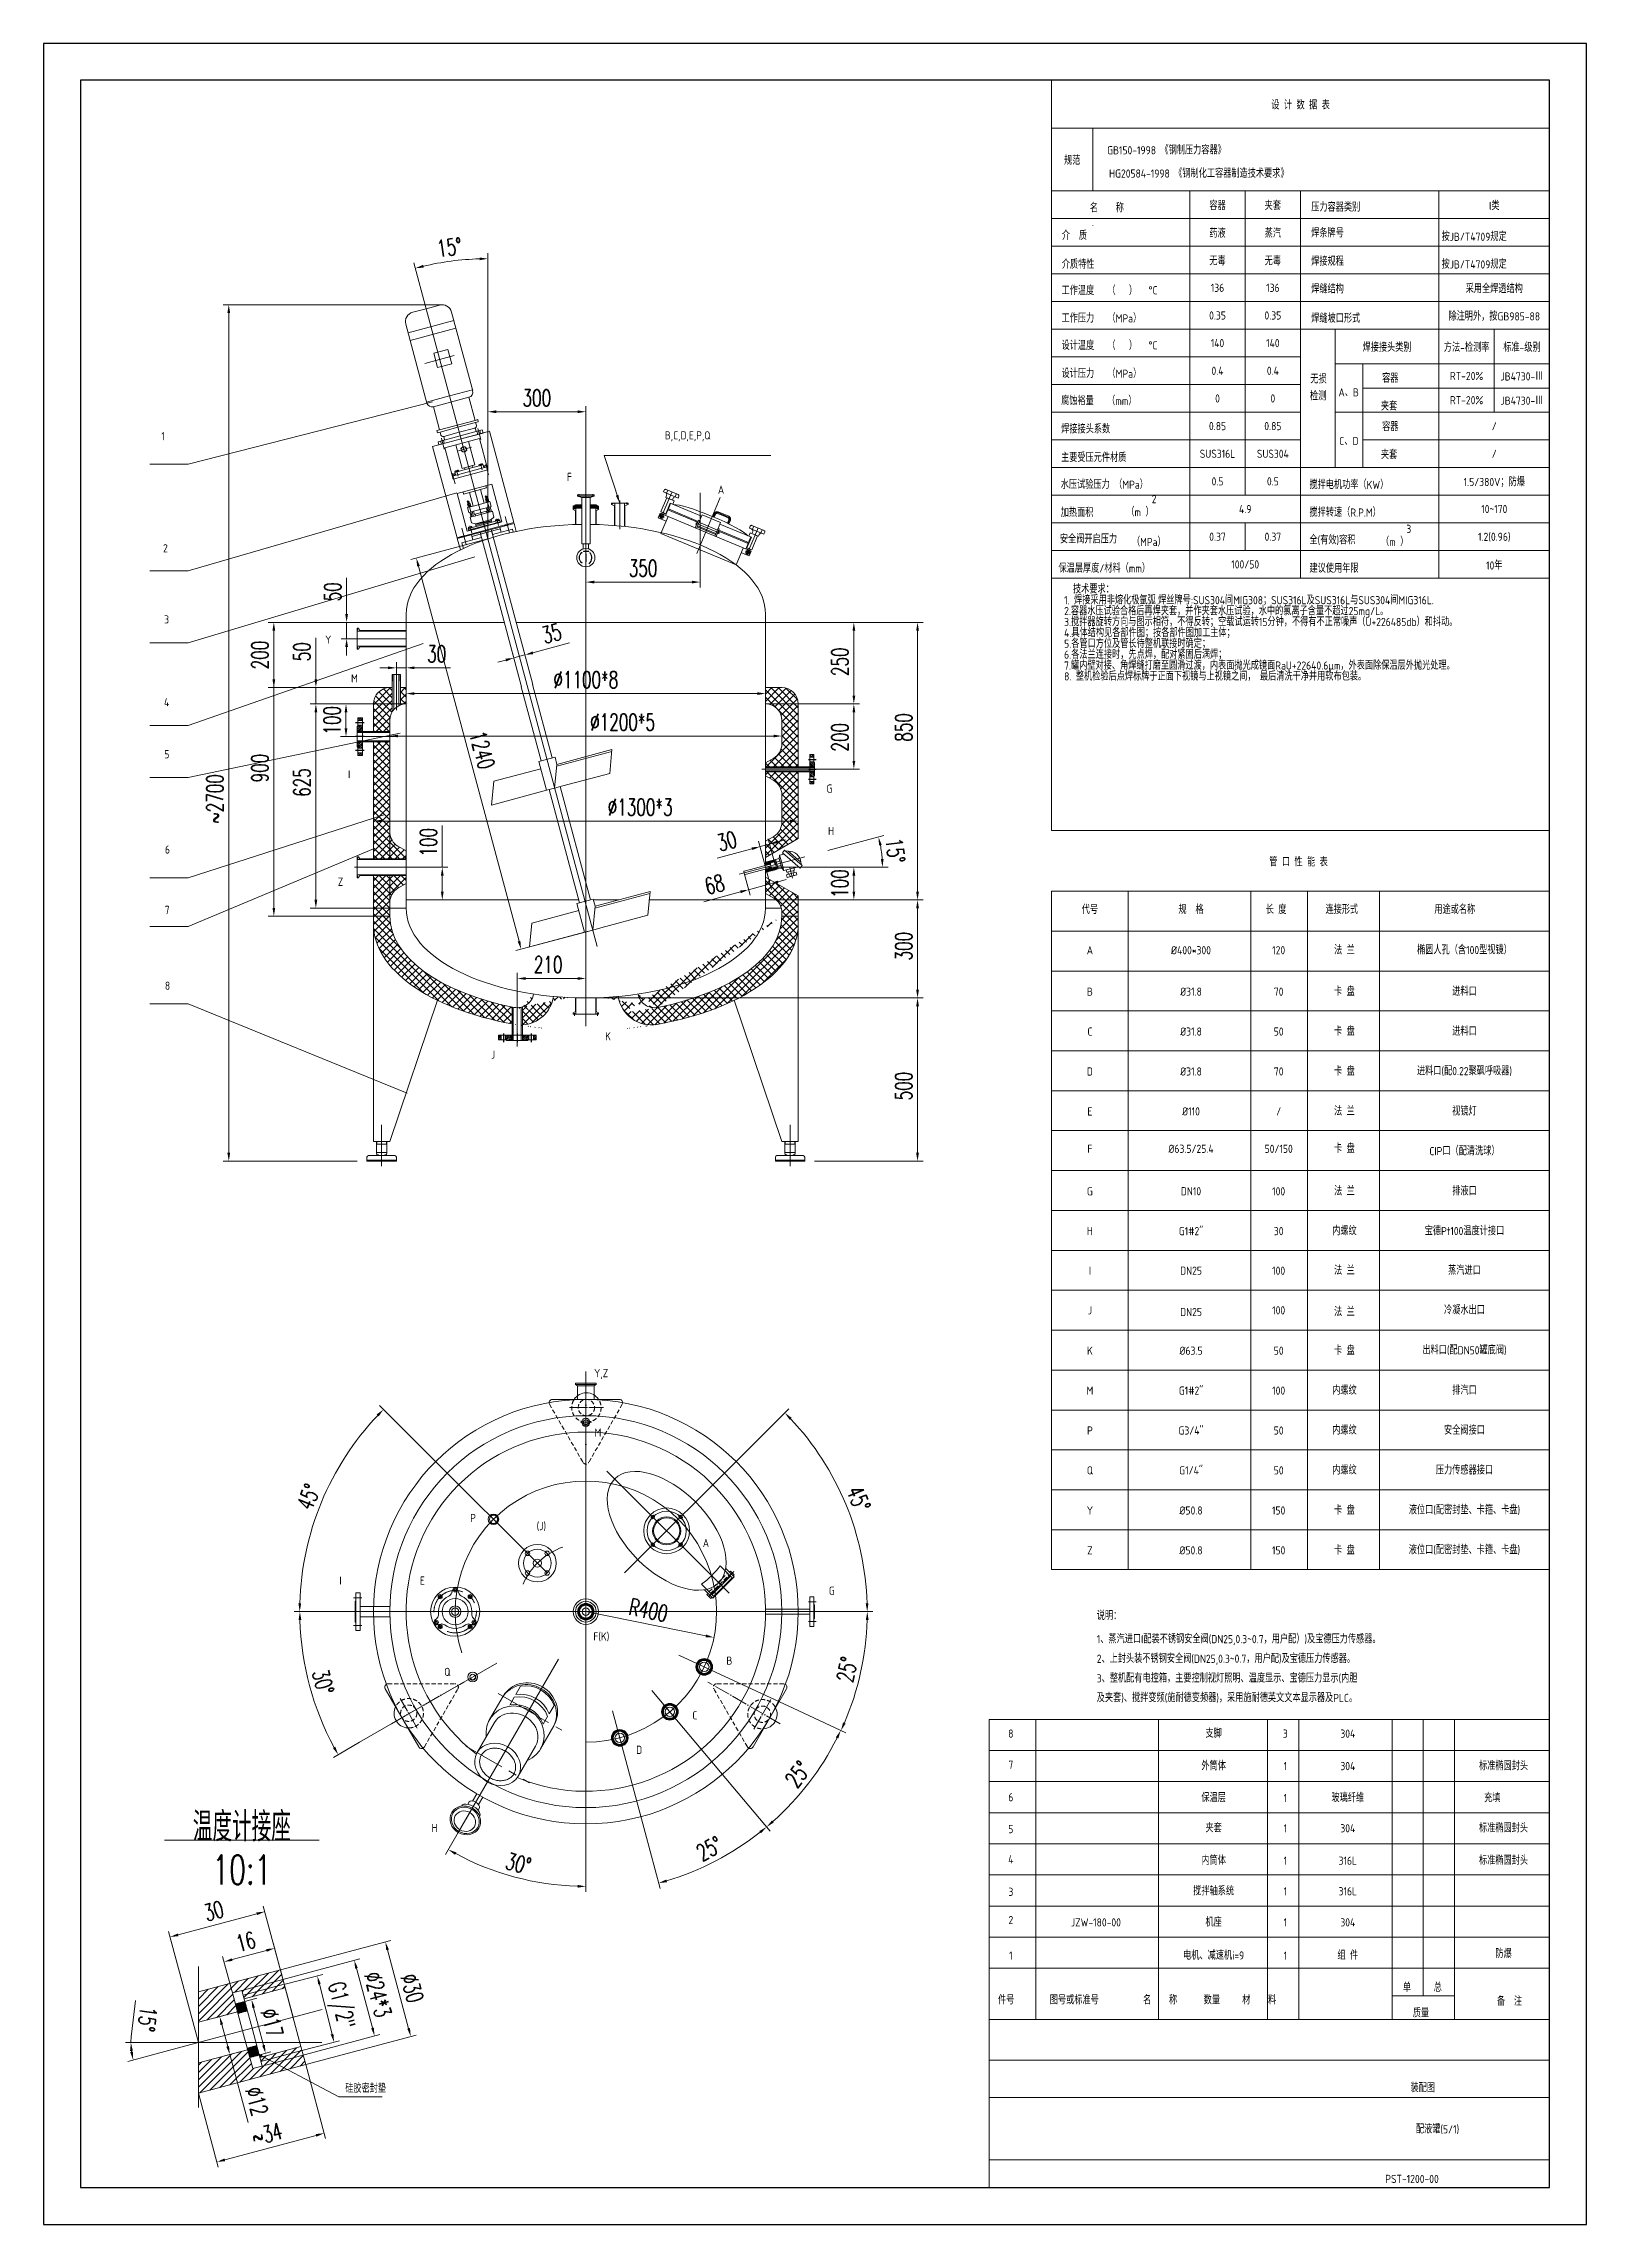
# Model space of a CAD drawing. Header units: millimetres. Extents: x 44795 to 49517, y -899 to 5779.
import ezdxf
from ezdxf.enums import TextEntityAlignment as Align

# ---------------------------------------------------------------- set-up
doc = ezdxf.new("R2010")
doc.units = ezdxf.units.MM
doc.header["$LTSCALE"] = 2
for name, pattern in [('ACAD_ISO04W100', [30, 24, -3, 0, -3]), ('CENTER', [2, 1.25, -0.25, 0.25, -0.25]), ('CENTERX2', [101.6, 63.5, -12.7, 12.7, -12.7]), ('HIDDEN', [9.525, 6.35, -3.175])]:
    doc.linetypes.add(name, pattern=pattern)
doc.layers.get('0').update_dxf_attribs({"lineweight": 30})
doc.layers.get('Defpoints').update_dxf_attribs({"lineweight": 9})
doc.layers.add('3', color=3, linetype='CENTER')
for name, color, linetype, lineweight in [('中心线', 1, 'CENTERX2', 9), ('中心线层', 1, 'ACAD_ISO04W100', 9), ('尺寸线层', 3, 'Continuous', 13), ('虚线层', 6, 'HIDDEN', 9)]:
    doc.layers.add(name, color=color, linetype=linetype, lineweight=lineweight)
doc.styles.add('HZ', font='txt.shx', dxfattribs={"width": 0.667, "bigfont": 'hztxt.shx'})
doc.styles.add('J_BigFont', font='gbenor.shx', dxfattribs={"bigfont": 'gbcbig.shx'})
doc.dimstyles.new('ISO-25', dxfattribs={"dimscale": 0.85, "dimtxt": 60, "dimasz": 30, "dimexe": 20, "dimexo": 0, "dimgap": 20, "dimtad": 1, "dimdec": 0, "dimdsep": 46, "dimtxsty": 'HZ', "dimcen": 35, "dimclrd": 256, "dimclre": 256, "dimclrt": 256, "dimadec": 0, "dimazin": 0, "dimtfac": 1, "dimtdec": 0, "dimtmove": 0, "dimatfit": 2, "dimfxl": 0, "dimlwd": -1, "dimlwe": -1, "dimarcsym": 0})
pattern_1 = [(45, (0, 0), (-2.82842712, 2.82842712), [])]

msp = doc.modelspace()

# ---------------------------------------------------------------- texts
at = {"layer": '尺寸线层', "style": 'J_BigFont'}
for s, p in [('设 计 数 据 表', (48642.5, 5593.9)), ('规范', (47943.7, 5424.5)), ('容器', (48388.4, 5285.9)), ('夹套', (48557.8, 5285.9)), ('I类', (49235.5, 5285.9)), ('药液', (48388.4, 5201.2)), ('蒸汽', (48557.8, 5201.2)), ('无毒', (48388.4, 5116.4)), ('无毒', (48557.8, 5116.4)), ('136', (48388.4, 5031.7)), ('136', (48557.8, 5031.7)), ('采用全焊透结构', (49235.5, 5031.7)), ('0.35', (48388.4, 4947)), ('0.35', (48557.8, 4947)), ('除注明外，按GB985-88', (49235.5, 4947)), ('140', (48388.4, 4862.3)), ('140', (48557.8, 4862.3)), ('焊接接头类别', (48907.3, 4851.8)), ('方法-检测率', (49150.8, 4851.8)), ('标准-级别', (49320.2, 4851.8)), ('0.4', (48388.4, 4777.6)), ('0.4', (48557.8, 4777.6)), ('RT-20%', (49150.8, 4761.8)), ('JB4730-Ⅲ', (49320.2, 4761.8)), ('0', (48388.4, 4692.9)), ('0', (48557.8, 4692.9)), ('RT-20%', (49150.8, 4687.6)), ('JB4730-Ⅲ', (49320.2, 4687.6)), ('0.85', (48388.4, 4608.2)), ('0.85', (48557.8, 4608.2)), ('/', (49235.5, 4608.2)), ('SUS316L', (48388.4, 4523.5)), ('SUS304', (48557.8, 4523.5)), ('/', (49235.5, 4523.5)), ('0.5', (48388.4, 4438.8)), ('0.5', (48557.8, 4438.8)), ('1.5/380V；防爆', (49235.5, 4438.8)), ('4.9', (48473.1, 4354)), ('10~170', (49235.5, 4354)), ('0.37', (48388.4, 4269.3)), ('0.37', (48557.8, 4269.3)), ('1.2(0.96)', (49235.5, 4269.3)), ('100/50', (48473.1, 4184.6)), ('10年', (49235.5, 4184.6)), ('配液罐(5/1)', (49061.9, -605.3))]:
    msp.add_text(s, height=25, dxfattribs=at).set_placement(p, align=Align.MIDDLE)
for s, p in [(' GB150-1998 《钢制压力容器》', (48037, 5440.4)), ('HG20584-1998 《钢制化工容器制造技术要求》', (48056.4, 5369.1)), ('名    称', (47997.7, 5263.3)), ('压力容器类别', (48675.2, 5265.5)), ('焊条牌号', (48675.2, 5186.4)), ('介  质', (47911.8, 5178.6)), ('按JB/T4709规定', (49074.1, 5175.5)), ('介质特性', (47911.8, 5090.4)), ('焊接规程', (48675.2, 5099.7)), ('按JB/T4709规定', (49074.1, 5090.8)), ('工作温度   （   ）', (47910.9, 5010.2)), ('%%DC', (48177.2, 5011.7)), ('焊缝结构', (48675.2, 5015)), ('工作压力   （MPa）', (47910.9, 4925.5)), ('焊缝坡口形式', (48675.2, 4925)), ('设计温度   （   ）', (47910.9, 4841.9)), ('%%DC', (48177.1, 4842.9)), ('设计压力   （MPa）', (47910.9, 4756.1)), ('无损', (48672.5, 4739.1)), ('容器', (48892.3, 4741.8)), ('腐蚀裕量   （mm）', (47909.8, 4672.7)), ('检测', (48671.2, 4687.1)), ('A、B', (48758.7, 4699)), ('夹套', (48888.4, 4656.1)), ('焊接接头系数', (47909.9, 4586)), ('容器', (48892.3, 4593.3)), ('C、D', (48761.2, 4550.2)), ('主要受压元件材质', (47909.5, 4498.9)), ('夹套', (48888.4, 4507.6)), ('水压试验压力 （MPa）', (47908.4, 4416.4)), ('搅拌电机功率（KW）', (48669.8, 4415.7)), ('加热面积', (47908.5, 4330.3)), (' （m ）', (48095.8, 4332.2)), ('2', (48186.9, 4372.1)), ('搅拌转速（R.P.M）', (48669.8, 4331)), ('安全阀开启压力', (47905.9, 4249.2)), ('全(有效)容积', (48669.8, 4246.3)), ('3', (48966.3, 4280.9)), ('（MPa）', (48126.5, 4240.8)), (' （m ）', (48875.3, 4241.1)), ('保温层厚度/材料（mm）', (47901.6, 4159.9)), ('建议使用年限', (48670, 4159.5)), ('M', (45736.4, 3823.1)), ('K', (46514, 2727.2)), ('Y,Z', (46480.2, 1695.6)), ('M', (46481.5, 1513.6)), ('说明：', (48018.8, 952.2)), ('1、蒸汽进口I配装不锈钢安全阀(DN25,0.3~0.7，用户配）)及宝德压力传感器。', (48018.8, 880.9)), ('2、上封头装不锈钢安全阀(DN25,0.3~0.7，用户配)及宝德压力传感器。', (48018.8, 820.9)), ('3、整机配有电控箱，主要控制视灯照明、温度显示、宝德压力显示(内胆', (48018.8, 760.9)), ('及夹套)、搅拌变频(施耐德变频器)，采用施耐德英文文本显示器及PLC。', (48018.8, 700.9)), ('件号        图号或标准号          名    称      数量     材    料', (47716.6, -224.8)), ('单', (48955.9, -186.3)), ('总', (49050, -186.4)), ('质量', (48986.2, -264.6)), ('备  注', (49243.6, -228.6)), ('装配图', (48979.1, -493.5)), ('PST-1200-00', (48901.9, -772))]:
    msp.add_text(s, height=25, dxfattribs=at).set_placement(p)
for s, p in [('1', (45160.8, 4577.4)), ('B,C,D,E,P,Q', (46766.4, 4579.9)), ('F', (46404.8, 4452.5)), ('A', (46868.8, 4413.4)), ('2', (45168.1, 4234.2)), ('3', (45171.9, 4016.2)), ('Y', (45666.4, 3954.4)), ('4', (45171.8, 3762.6)), ('5', (45172.6, 3603.4)), ('I', (45730.6, 3541.8)), ('G', (47200.8, 3498.1)), ('H', (47205.6, 3368.3)), ('6', (45174.2, 3311.5)), ('Z', (45704.2, 3212.8)), ('7', (45173.3, 3126.6)), ('8', (45174.7, 2894.4)), ('J', (46171.2, 2683.5)), ('P', (46109.6, 1264.6)), ('(J)', (46318.8, 1239.5)), ('A', (46822.5, 1188)), ('I', (45704.1, 1072.9)), ('E', (45954.7, 1072.8)), ('G', (47207.6, 1041.9)), ('F(K)', (46502.4, 901.7)), ('Q', (46031, 793.3)), ('B', (46894.2, 827.5)), ('C', (46788.7, 660)), ('D', (46618, 554.4)), ('H', (45991.8, 315.2))]:
    msp.add_text(s, height=25, dxfattribs=at).set_placement(p, align=Align.MIDDLE_CENTER)
at = {"layer": '尺寸线层', "insert": (47918.9, 4120.9), "char_height": 25, "width": 1522.698, "attachment_point": 1, "line_spacing_factor": 0.8, "style": 'J_BigFont'}
msp.add_mtext('  技术要求：\\P1. 焊接采用非熔化极氩弧,焊丝牌号:SUS304间MIG308；SUS316L及SUS316L与SUS304间MIG316L.\\P2.容器水压试验合格后再焊夹套，并作夹套水压试验，水中的氯离子含量不超过25mg/L。\\P3.搅拌器旋转方向与图示相符，不得反转；空载试运转15分钟，不得有不正常噪声（U+226485db）和抖动。 \\P4.具体结构见各部件图；按各部件图加工主体；\\P5.各管口方位及管长待整机联接时确定；\\P6.各法兰连接时，先点焊，配对紧固后满焊；\\P7.罐内壁对接、角焊缝打磨至圆滑过渡，内表面抛光成镜面RaU+22640.6μm，外表面除保温层外抛光处理。\\P8. 整机检验后点焊标牌于正面下视镜与上视镜之间， 最后清洗干净并用软布包装。', dxfattribs=at)
at = {"layer": '尺寸线层', "char_height": 25, "style": 'J_BigFont'}
for s, insert, width, attachment_point in [('管 口 性 能 表', (48636.3, 3272.5), 658.817, 5), ('代号', (47997.8, 3126.9), 235.224, 5), ('规  格', (48307.3, 3126.9), 365.904, 5), ('长 度', (48567.5, 3126.9), 209.088, 5), ('连接形式', (48768.9, 3126.9), 261.36, 5), ('用途或名称', (49114.5, 3126.9), 418.176, 5), ('A', (47997.8, 3003.1), 235.224, 5), ('%%C400*300', (48307.3, 3003.1), 365.904, 5), ('120', (48575.6, 3003.1), 261.36, 5), ('法 兰', (48776.9, 3003.1), 261.36, 5), ('椭圆人孔（含100型视镜）', (49144.3, 3003.1), 784.311, 5), ('B', (47997.8, 2876.2), 235.224, 5), ('%%c31.8', (48307.3, 2876.2), 365.904, 5), ('70', (48575.6, 2876.2), 261.36, 5), ('卡 盘', (48776.9, 2876.2), 261.36, 5), ('进料口', (49144.3, 2876.2), 418.176, 5), ('C', (47997.8, 2754.1), 235.224, 5), ('%%c31.8', (48307.3, 2754.1), 365.904, 5), ('50', (48575.6, 2754.1), 261.36, 5), ('卡 盘', (48776.9, 2754.1), 261.36, 5), ('进料口', (49144.3, 2754), 418.176, 5), ('D', (47997.8, 2631.8), 235.224, 5), ('%%c31.8', (48307.3, 2631.8), 365.904, 5), ('70', (48575.6, 2631.8), 261.36, 5), ('卡 盘', (48776.9, 2631.8), 261.36, 5), ('进料口(配0.22聚砜呼吸器)', (49144.3, 2631.7), 645.612, 5), ('E', (47997.8, 2509.3), 235.224, 5), ('%%C110', (48307.3, 2509.6), 365.904, 5), ('/', (48575.6, 2509.6), 261.36, 5), ('法 兰', (48776.9, 2509.6), 261.36, 5), ('视镜灯', (49144.3, 2509.6), 418.176, 5), ('F', (47997.8, 2395), 235.224, 5), ('%%c63.5/25.4', (48307.3, 2395), 365.904, 5), ('50/150', (48575.6, 2395), 261.36, 5), ('卡 盘', (48776.9, 2395), 261.36, 5), ('CIP口（配清洗球）', (49144.3, 2387.4), 418.176, 5), ('G', (47997.8, 2264.8), 235.224, 5), ('DN10', (48307.3, 2265.1), 365.904, 5), ('100', (48575.6, 2264.8), 261.36, 5), ('法 兰', (48776.9, 2265), 261.36, 5), ('排液口', (49144.3, 2264.8), 418.176, 5), ('H', (47997.8, 2142.9), 235.224, 5), ('G1#2"', (48307.3, 2142.9), 365.904, 5), ('30', (48575.6, 2142.9), 261.36, 5), ('内螺纹', (48776.9, 2142.9), 261.36, 5), ('宝德Pt100温度计接口', (49144.3, 2142.9), 546.045, 5), ('I', (47997.8, 2021.7), 235.224, 5), ('DN25', (48307.3, 2021.7), 365.904, 5), ('100', (48575.6, 2021.7), 261.36, 5), ('法 兰', (48776.9, 2021.7), 261.36, 5), ('蒸汽进口', (49144.3, 2021.7), 418.176, 5), ('J', (47997.8, 1900.4), 235.224, 5), ('DN25', (48307.3, 1895.1), 365.904, 5), ('100', (48575.6, 1900.4), 261.36, 5), ('法 兰', (48776.9, 1895.1), 261.36, 5), ('冷凝水出口', (49144.3, 1900.4), 418.176, 5), ('K', (47997.8, 1776.8), 235.224, 5), ('%%c63.5', (48307.3, 1776.8), 365.904, 5), ('50', (48575.6, 1776.8), 261.36, 5), ('卡 盘', (48776.9, 1776.8), 261.36, 5), ('出料口(配DN50罐底阀)', (49144.3, 1776.8), 763.543, 5), ('G1#2"', (48307.3, 1654.6), 365.904, 5), ('内螺纹', (48776.9, 1654.6), 261.36, 5), ('排汽口', (49144.3, 1654.6), 418.176, 5), ('M', (47997.8, 1654.6), 235.224, 5), ('100', (48575.6, 1654.6), 261.36, 5), ('P', (47997.8, 1532.4), 235.224, 5), ('G3/4"', (48307.3, 1532.4), 365.904, 5), ('50', (48575.6, 1532.4), 261.36, 5), ('内螺纹', (48776.9, 1532.4), 261.36, 5), ('安全阀接口', (49144.3, 1532.4), 418.176, 5), ('Q', (47997.8, 1410.2), 235.224, 5), ('G1/4"', (48307.3, 1410.2), 365.904, 5), ('50', (48575.6, 1410.2), 261.36, 5), ('内螺纹', (48776.9, 1410.2), 261.36, 5), ('压力传感器接口', (49144.3, 1410.2), 418.176, 5), ('Y', (47997.8, 1287.4), 235.224, 5), ('%%c50.8', (48307.3, 1287.4), 365.904, 5), ('150', (48575.6, 1287.4), 261.36, 5), ('卡 盘', (48776.9, 1287.4), 261.36, 5), ('液位口(配密封垫、卡箍、卡盘)', (49144.3, 1287.4), 767.272, 5), ('Z', (47997.8, 1165.2), 235.224, 5), ('%%c50.8', (48307.3, 1165.2), 365.904, 5), ('150', (48575.6, 1165.2), 261.36, 5), ('卡 盘', (48776.9, 1165.2), 261.36, 5), ('液位口(配密封垫、卡箍、卡盘)', (49144.3, 1165.2), 767.272, 5), ('8', (47755.8, 604.2), 133.455, 5), ('支脚', (48376.6, 604.2), 305.039, 5), ('3', (48596, 604.2), 133.454, 5), ('304', (48787.2, 604.2), 171.584, 5), ('7', (47755.8, 509), 133.455, 5), ('外筒体', (48376.6, 504.6), 305.038, 5), ('1', (48596, 504.6), 133.454, 5), ('304', (48787.2, 504.6), 171.584, 5), ('标准椭圆封头', (49263.9, 504.6), 222.231, 5), ('6', (47755.8, 409.4), 133.455, 5), ('保温层', (48376.6, 406.9), 305.038, 5), ('1', (48596, 406.9), 133.454, 5), ('玻璃纤维', (48787.2, 406.9), 171.584, 5), ('充填', (49229.5, 406.5), 223.614, 5), ('5', (47755.8, 311.7), 133.455, 5), ('夹套', (48376.6, 314.4), 305.038, 5), ('1', (48596, 314.4), 133.454, 5), ('304', (48787.2, 314.4), 171.584, 5), ('标准椭圆封头', (49263.9, 314.1), 222.231, 5), ('4', (47755.8, 219.1), 133.455, 5), ('内筒体', (48376.6, 215), 305.038, 5), ('1', (48596, 215), 133.454, 5), ('316L', (48787.2, 215), 171.584, 5), ('标准椭圆封头', (49263.9, 215), 220.208, 5), ('搅拌轴系统', (48376.6, 121.4), 305.038, 5), ('1', (48596, 121.4), 133.454, 5), ('316L', (48787.2, 121.4), 171.584, 5), ('3', (47755.8, 119.7), 133.455, 5), ('2', (47755.8, 33.2), 133.455, 5), ('JZW-180-00', (48016.3, 26), 457.558, 5), ('机座', (48376.6, 26), 305.039, 5), ('1', (48596, 26), 133.454, 5), ('304', (48787.2, 26), 171.584, 5), ('1', (47755.8, -75.6), 133.455, 5), ('电机、减速机i=9', (48376.6, -75.6), 402.709, 5), ('1', (48596, -75.6), 133.454, 5), ('组 件', (48787.2, -75.6), 171.584, 5), ('防爆', (49263.9, -70.8), 220.208, 5), ('硅胶密封垫', (45718.6, -470.4), 213.803, 1)]:
    msp.add_mtext(s, dxfattribs=dict(at, insert=insert, width=width, attachment_point=attachment_point))

# ---------------------------------------------------------------- blocks, each defined once
blk = doc.blocks.new('*D186')
at = {"layer": 'Defpoints', "color": 0}
for p in [(45362.1, 4979.8), (46014.9, 4979.8), (45755, 2357.2)]:
    blk.add_point(p, dxfattribs=at)
at = {"layer": '尺寸线层'}
for p, q in [((46014.9, 4979.8), (45345.1, 4979.8)), ((45362.1, 2382.7), (45362.1, 4954.3)), ((45755, 2357.2), (45345.1, 2357.2))]:
    blk.add_line(p, q, dxfattribs=at)
for points in [[(45357.8, 4954.3), (45366.3, 4954.3), (45362.1, 4979.8)], [(45357.8, 2382.7), (45366.3, 2382.7), (45362.1, 2357.2)]]:
    blk.add_solid(points, dxfattribs=at)
at = {"layer": '尺寸线层', "insert": (45319.6, 3466.4), "char_height": 51, "attachment_point": 5, "rotation": 90, "style": 'HZ'}
blk.add_mtext('~2700', dxfattribs=at)
blk = doc.blocks.new('40aa')
for p, q in [((0, 8400), (0, 0)), ((11880, 8400), (0, 8400)), ((11880, 0), (11880, 8400)), ((200, 8200), (200, 200)), ((11680, 8200), (200, 8200)), ((11680, 200), (11680, 8200)), ((200, 200), (11680, 200)), ((0, 0), (11880, 0))]:
    blk.add_line(p, q)
blk = doc.blocks.new('*D166')
at = {"layer": 'Defpoints', "color": 0}
for p in [(45663.5, 977.6), (46455, 977.6), (47246.7, 977.6), (45592.9, 825.5), (45762.2, 577.6)]:
    blk.add_point(p, dxfattribs=at)
at = {"layer": '尺寸线层'}
for p, q in [((45663.5, 977.6), (45562.6, 977.6)), ((45762.2, 577.6), (45682.1, 531.3))]:
    blk.add_line(p, q, dxfattribs=at)
blk.add_arc((46455, 977.6), 875.5, 181.66892, 208.33108, dxfattribs=at)
for points in [[(45575.7, 952), (45584.2, 952.1), (45579.6, 977.6)], [(45688.1, 564.2), (45680.7, 560), (45696.9, 539.8)]]:
    blk.add_solid(points, dxfattribs=at)
at = {"layer": '尺寸线层', "insert": (45650.5, 762), "char_height": 51, "attachment_point": 5, "rotation": 285, "style": 'HZ'}
blk.add_mtext('30°', dxfattribs=at)
blk = doc.blocks.new('*D167')
at = {"layer": 'Defpoints', "color": 0}
for p in [(45960.1, 1472.5), (45696.4, 1415.6), (45663.5, 977.6), (46455, 977.6), (47246.7, 977.6)]:
    blk.add_point(p, dxfattribs=at)
at = {"layer": '尺寸线层'}
for p, q in [((45960.1, 1472.5), (45823.6, 1609)), ((45663.5, 977.6), (45562.1, 977.6))]:
    blk.add_line(p, q, dxfattribs=at)
blk.add_arc((46455, 977.6), 876, 136.66795, 178.33205, dxfattribs=at)
for points in [[(45814.8, 1581.6), (45820.9, 1575.7), (45835.6, 1597)], [(45583.7, 1003), (45575.2, 1003.1), (45579.1, 977.6)]]:
    blk.add_solid(points, dxfattribs=at)
at = {"layer": '尺寸线层', "insert": (45606.5, 1329.1), "char_height": 51, "attachment_point": 5, "rotation": 67.5, "style": 'HZ'}
blk.add_mtext('45°', dxfattribs=at)
blk = doc.blocks.new('*D168')
at = {"layer": 'Defpoints', "color": 0}
for p in [(45663.5, 977.6), (46455, 977.6), (47246.7, 977.6), (47089.5, 681.7), (47280.3, 730.5)]:
    blk.add_point(p, dxfattribs=at)
at = {"layer": '尺寸线层'}
for p, q in [((47246.7, 977.6), (47333.5, 977.6)), ((47089.5, 681.7), (47251.2, 606.3))]:
    blk.add_line(p, q, dxfattribs=at)
blk.add_arc((46455, 977.6), 861.5, 336.69602, 358.30398, dxfattribs=at)
for points in [[(47311.9, 952.1), (47320.4, 952), (47316.5, 977.6)], [(47250.1, 635), (47242.4, 638.5), (47235.8, 613.5)]]:
    blk.add_solid(points, dxfattribs=at)
at = {"layer": '尺寸线层', "insert": (47254.6, 800.3), "char_height": 51, "attachment_point": 5, "rotation": 77.5, "style": 'HZ'}
blk.add_mtext('25°', dxfattribs=at)
blk = doc.blocks.new('*D169')
at = {"layer": 'Defpoints', "color": 0}
for p in [(46950, 1472.5), (47286.9, 1200.4), (45663.5, 977.6), (46455, 977.6), (47246.7, 977.6)]:
    blk.add_point(p, dxfattribs=at)
at = {"layer": '尺寸线层'}
for p, q in [((46950, 1472.5), (47076, 1598.5)), ((47246.7, 977.6), (47333.2, 977.6))]:
    blk.add_line(p, q, dxfattribs=at)
blk.add_arc((46455, 977.6), 861.1, 1.69669, 43.30331, dxfattribs=at)
for points in [[(47078.7, 1565.2), (47084.8, 1571.2), (47064, 1586.5)], [(47320.1, 1003.1), (47311.6, 1003), (47316.2, 977.6)]]:
    blk.add_solid(points, dxfattribs=at)
at = {"layer": '尺寸线层', "insert": (47289.9, 1323.4), "char_height": 51, "attachment_point": 5, "rotation": 292.5, "style": 'HZ'}
blk.add_mtext('45°', dxfattribs=at)
blk = doc.blocks.new('*D170')
at = {"layer": 'Defpoints', "color": 0}
for p in [(46455, 1713.5), (46455, 977.6), (46064.6, 301.2), (46167.3, 187), (46455, 166.8)]:
    blk.add_point(p, dxfattribs=at)
at = {"layer": '尺寸线层'}
for p, q in [((46064.6, 301.2), (46025.9, 234.2)), ((46455, 166.8), (46455, 119.2))]:
    blk.add_line(p, q, dxfattribs=at)
blk.add_arc((46455, 977.6), 841.3, 241.73665, 268.26335, dxfattribs=at)
for points in [[(46054.6, 232.8), (46058.7, 240.2), (46034.4, 249)], [(46429.6, 140.9), (46429.5, 132.4), (46455, 136.2)]]:
    blk.add_solid(points, dxfattribs=at)
at = {"layer": '尺寸线层', "insert": (46248.3, 206), "char_height": 51, "attachment_point": 5, "rotation": 345, "style": 'HZ'}
blk.add_mtext('30°', dxfattribs=at)
blk = doc.blocks.new('*D171')
at = {"layer": 'Defpoints', "color": 0}
for p in [(46455, 2916.6), (46245, 2842.6), (46455, 2869.7)]:
    blk.add_point(p, dxfattribs=at)
at = {"layer": '尺寸线层'}
for p, q in [((46245, 2842.6), (46245, 2933.6)), ((46270.5, 2916.6), (46429.5, 2916.6)), ((46455, 2869.7), (46455, 2933.6))]:
    blk.add_line(p, q, dxfattribs=at)
for points in [[(46270.5, 2920.8), (46270.5, 2912.3), (46245, 2916.6)], [(46429.5, 2920.8), (46429.5, 2912.3), (46455, 2916.6)]]:
    blk.add_solid(points, dxfattribs=at)
at = {"layer": '尺寸线层', "insert": (46339.7, 2959.1), "char_height": 51, "attachment_point": 5, "style": 'HZ'}
blk.add_mtext('210', dxfattribs=at)
blk = doc.blocks.new('*D172')
at = {"layer": 'Defpoints', "color": 0}
for p in [(45805, 3392.9), (47105, 3398.7), (47105, 3392.9)]:
    blk.add_point(p, dxfattribs=at)
at = {"layer": '尺寸线层'}
for p, q in [((45805, 3392.9), (45805, 3415.7)), ((47105, 3392.9), (47105, 3415.7)), ((45830.5, 3398.7), (47079.5, 3398.7))]:
    blk.add_line(p, q, dxfattribs=at)
for points in [[(45830.5, 3403), (45830.5, 3394.5), (45805, 3398.7)], [(47079.5, 3403), (47079.5, 3394.5), (47105, 3398.7)]]:
    blk.add_solid(points, dxfattribs=at)
at = {"layer": '尺寸线层', "insert": (46621.3, 3441.2), "char_height": 51, "attachment_point": 5, "style": 'HZ'}
blk.add_mtext('%%C1300*3', dxfattribs=at)
blk = doc.blocks.new('*D173')
at = {"layer": 'Defpoints', "color": 0}
for p in [(45855, 3712.3), (47055, 3712.3), (47055, 3659.1)]:
    blk.add_point(p, dxfattribs=at)
at = {"layer": '尺寸线层'}
for p, q in [((45855, 3712.3), (45855, 3642.1)), ((47055, 3712.3), (47055, 3642.1)), ((45880.5, 3659.1), (47029.5, 3659.1))]:
    blk.add_line(p, q, dxfattribs=at)
for points in [[(45880.5, 3663.4), (45880.5, 3654.9), (45855, 3659.1)], [(47029.5, 3663.4), (47029.5, 3654.9), (47055, 3659.1)]]:
    blk.add_solid(points, dxfattribs=at)
at = {"layer": '尺寸线层', "insert": (46567.5, 3701.6), "char_height": 51, "attachment_point": 5, "style": 'HZ'}
blk.add_mtext('%%C1200*5', dxfattribs=at)
blk = doc.blocks.new('*D174')
at = {"layer": 'Defpoints', "color": 0}
for p in [(45905, 3789.1), (47005, 3789.1), (47005, 3789.1)]:
    blk.add_point(p, dxfattribs=at)
at = {"layer": '尺寸线层'}
for p, q in [((45905, 3789.1), (45905, 3806.1)), ((45930.5, 3789.1), (46979.5, 3789.1)), ((47005, 3789.1), (47005, 3806.1))]:
    blk.add_line(p, q, dxfattribs=at)
for points in [[(45930.5, 3793.3), (45930.5, 3784.8), (45905, 3789.1)], [(46979.5, 3793.3), (46979.5, 3784.8), (47005, 3789.1)]]:
    blk.add_solid(points, dxfattribs=at)
at = {"layer": '尺寸线层', "insert": (46455, 3831.6), "char_height": 51, "attachment_point": 5, "style": 'HZ'}
blk.add_mtext('%%C1100*8', dxfattribs=at)
blk = doc.blocks.new('A$C17CF7474')
for p, q in [((-188.9, 72.5), (-82.1, 72.5)), ((0, 90), (-82.1, 90)), ((-12.9, 59), (14.9, 59)), ((23.8, 59), (54.1, 59)), ((-12.9, -59), (14.9, -59)), ((23.8, -59), (54.1, -59)), ((-188.9, -72.5), (-82.1, -72.5)), ((0, -90), (-82.1, -90))]:
    blk.add_line(p, q)
blk.add_ellipse((-188.9, 0), major_axis=(0, -72.5), ratio=0.858828)
for centre, major_axis, ratio, start_param, end_param in [((-82.1, 0), (0, 90), 0.948609, 2.507409, 6.917369), ((-82.1, 0), (0, -72.5), 0.858828, 0, 3.141593), ((-6.5, 0), (0, 90), 0.948609, 3.179529, 6.245249), ((0, 0), (0, 90), 0.948609, 3.141593, 6.283185), ((-77.3, 0), (0, 90), 0.948609, 3.997174, 5.427604), ((-49.5, 0), (0, 90), 0.948609, 3.997174, 5.427604), ((-40.6, 0), (0, 90), 0.948609, 3.997174, 5.427604), ((-10.4, 0), (0, 90), 0.948609, 3.997174, 5.427604)]:
    blk.add_ellipse(centre, major_axis=major_axis, ratio=ratio, start_param=start_param, end_param=end_param)
blk.add_open_spline([(-188.9, -57.5), (-186.4, -57.5), (-183.8, -57.2), (-177.8, -56), (-174.3, -54.8), (-167.7, -51.5), (-164.5, -49.4), (-158.6, -44.2), (-155.8, -41.2), (-150.9, -34.4), (-148.8, -30.6), (-145.3, -22.4), (-143.9, -18), (-142.1, -9), (-141.7, -4.4), (-141.7, 4.9), (-142.2, 9.5), (-144, 18.5), (-145.4, 22.8), (-149, 31), (-151.2, 34.7), (-156.1, 41.5), (-158.9, 44.5), (-164.9, 49.6), (-168.1, 51.7), (-174.7, 55), (-178.1, 56.1), (-185, 57.5), (-188.5, 57.7), (-195.7, 57.1), (-199.3, 56.3), (-206.4, 53.6), (-209.8, 51.8), (-216.3, 47), (-219.4, 44.2), (-224.9, 37.5), (-227.4, 33.7), (-231.4, 25.5), (-233.1, 21.1), (-235.4, 11.8), (-236, 7), (-236.3, -2.7), (-236, -7.6), (-234.2, -17.1), (-232.9, -21.6), (-229.3, -30.2), (-227.1, -34.2), (-221.9, -41.4), (-219, -44.5), (-212.8, -49.8), (-209.4, -52), (-202.4, -55.3), (-198.9, -56.4), (-193.1, -57.3), (-191, -57.5), (-188.9, -57.5)], degree=3, knots=[0, 0, 0, 0, 0.173127, 0.173127, 0.406753, 0.406753, 0.640379, 0.640379, 0.874004, 0.874004, 1.10763, 1.10763, 1.341256, 1.341256, 1.574882, 1.574882, 1.808508, 1.808508, 2.042134, 2.042134, 2.27576, 2.27576, 2.509386, 2.509386, 2.743012, 2.743012, 2.976638, 2.976638, 3.210264, 3.210264, 3.454632, 3.454632, 3.699001, 3.699001, 3.943369, 3.943369, 4.187738, 4.187738, 4.432106, 4.432106, 4.676475, 4.676475, 4.920843, 4.920843, 5.165212, 5.165212, 5.40958, 5.40958, 5.653949, 5.653949, 5.898317, 5.898317, 6.142686, 6.142686, 6.283185, 6.283185, 6.283185, 6.283185])
at = {"layer": '中心线'}
for p, q in [((-188.9, 112.5), (-188.9, -112.5)), ((0, 107.2), (0, -117.9))]:
    blk.add_line(p, q, dxfattribs=at)
blk = doc.blocks.new('*U161')
at = {"linetype": 'Continuous'}
h = blk.add_hatch(dxfattribs=at)
h.set_pattern_fill('U', color=1, scale=4, angle=45, style=0, pattern_type=0)
h.set_pattern_definition(pattern_1)
h.paths.add_polyline_path([(6102.4, -290.4), (6102.4, -304.4), (6094.4, -304.4), (6094.4, -290.4)])
h.paths.add_polyline_path([(6134.6, -290.4), (6134.6, -306.4), (6119.4, -306.4), (6119.4, -304.4), (6116.4, -304.4), (6116.4, -290.4)])
h.paths.add_polyline_path([(6187.4, -290.4), (6187.4, -304.4), (6184.4, -304.4), (6184.4, -306.4), (6169.1, -306.4), (6169.1, -290.4)])
h.paths.add_polyline_path([(6209.4, -304.4), (6209.4, -290.4), (6201.4, -290.4), (6201.4, -304.4)])
blk = doc.blocks.new('*U162', base_point=(6151.9, -306.4))
at = {"color": 7, "linetype": 'Continuous'}
for p, q in [((6209.4, -290.4), (6094.4, -290.4)), ((6094.4, -290.4), (6094.4, -304.4)), ((6094.4, -304.4), (6119.4, -304.4)), ((6102.4, -290.4), (6102.4, -304.4)), ((6116.4, -290.4), (6116.4, -304.4)), ((6119.4, -304.4), (6119.4, -306.4)), ((6119.4, -306.4), (6184.4, -306.4)), ((6134.6, -290.4), (6134.6, -306.4)), ((6169.1, -290.4), (6169.1, -306.4)), ((6209.4, -304.4), (6184.4, -304.4)), ((6184.4, -304.4), (6184.4, -306.4)), ((6187.4, -290.4), (6187.4, -304.4)), ((6201.4, -290.4), (6201.4, -304.4)), ((6209.4, -304.4), (6209.4, -290.4))]:
    blk.add_line(p, q, dxfattribs=at)
at = {"layer": '3', "color": 3, "linetype": 'Continuous'}
for p, q in [((6109.4, -285.4), (6109.4, -311.4)), ((6151.9, -285.4), (6151.9, -311.4)), ((6194.4, -285.4), (6194.4, -311.4))]:
    blk.add_line(p, q, dxfattribs=at)
at = {"color": 1, "linetype": 'Continuous'}
blk.add_blockref('*U161', (0, 0), dxfattribs=at)
blk = doc.blocks.new('Hex Head Screw - 10 mm top')
at = {"color": 0, "linetype": 'Continuous'}
for p, q in [((-7.9, 4.5), (0, 9.1)), ((-7.9, -4.5), (-7.9, 4.5)), ((7.9, 4.5), (0, 9.1)), ((7.9, -4.5), (7.9, 4.5)), ((-7.9, -4.5), (0, -9.1)), ((7.9, -4.5), (0, -9.1))]:
    blk.add_line(p, q, dxfattribs=at)
blk.add_circle((0, 0), 7.87, dxfattribs=at)
blk = doc.blocks.new('*U108')
at = {"color": 3, "linetype": 'CENTER'}
for p, q in [((2575.8, -1684.2), (2560.2, -1684.2)), ((2568, -1676.4), (2568, -1692))]:
    blk.add_line(p, q, dxfattribs=at)
at = {"color": 7, "linetype": 'Continuous'}
blk.add_lwpolyline([(2566.3, -1681.2), (2564.6, -1684.2), (2566.3, -1687.2), (2569.7, -1687.2), (2571.5, -1684.2), (2569.7, -1681.2)], close=True, dxfattribs=at)
for radius in [6.5, 3.46]:
    blk.add_circle((2568, -1684.2), radius, dxfattribs=at)
blk = doc.blocks.new('A$C5DA94AB0')
at = {"linetype": 'Continuous'}
for p, q in [((-10.7, 57.4), (-7.6, 68.1)), ((10.7, 57.4), (7.6, 68.1)), ((-55, -19.4), (-62.8, -27.5)), ((-44.3, -38), (-55.2, -40.6)), ((44.3, -38), (55.2, -40.6)), ((55, -19.4), (62.8, -27.5))]:
    blk.add_line(p, q, dxfattribs=at)
for radius in [75.5, 40, 17.5, 11.5]:
    blk.add_circle((0, 0), radius, dxfattribs=at)
for centre, radius, start, end in [((0, 65.5), 8, 19.23445, 160.76555), ((0, 0), 51.5, 112.18851, 187.81149), ((-25.1, 61.6), 15, 292.18851, 343.5449), ((25.1, 61.6), 15, 196.4551, 247.81149), ((0, 0), 51.5, 352.18851, 67.81149), ((-56.7, -32.8), 8, 139.23445, 280.76555), ((-65.9, -9), 15, 316.4551, 7.81149), ((-40.8, -52.6), 15, 52.18851, 103.5449), ((0, 0), 51.5, 232.18851, 307.81149), ((40.8, -52.6), 15, 76.4551, 127.81149), ((65.9, -9), 15, 172.18851, 223.5449), ((56.7, -32.8), 8, 259.23445, 40.76555)]:
    blk.add_arc(centre, radius, start, end, dxfattribs=at)
at = {"layer": '中心线'}
blk.add_circle((0, 0), 65, dxfattribs=at)
at = {"yscale": 0.599999999999909, "zscale": 0.6}
for p, xscale, rotation in [((0, 65), 0.599999999999909, 90), ((-56.3, -32.5), 0.6000000000014792, 209.9999999999385), ((56.3, -32.5), 0.5999999999983286, 329.9999999998878)]:
    blk.add_blockref('Hex Head Screw - 10 mm top', p, dxfattribs=dict(at, xscale=xscale, rotation=rotation))
at = {"color": 3, "linetype": 'CENTER'}
for p, rotation in [((579, -2960.8), 134.9999999999355), ((-2960.8, -579), 45.00000000006448), ((2960.8, 579), 225.0000000000645), ((-579, 2960.8), 314.9999999999355)]:
    blk.add_blockref('*U108', p, dxfattribs=dict(at, rotation=rotation))
blk = doc.blocks.new('*D175')
at = {"layer": 'Defpoints', "color": 0}
for p in [(45500, 4007.2), (45905, 4007.2), (45805, 3107.2)]:
    blk.add_point(p, dxfattribs=at)
at = {"layer": '尺寸线层'}
for p, q in [((45905, 4007.2), (45483, 4007.2)), ((45500, 3132.7), (45500, 3981.7)), ((45805, 3107.2), (45483, 3107.2))]:
    blk.add_line(p, q, dxfattribs=at)
for points in [[(45495.8, 3981.7), (45504.3, 3981.7), (45500, 4007.2)], [(45495.8, 3132.7), (45504.3, 3132.7), (45500, 3107.2)]]:
    blk.add_solid(points, dxfattribs=at)
at = {"layer": '尺寸线层', "insert": (45457.5, 3560.9), "char_height": 51, "attachment_point": 5, "rotation": 90, "style": 'HZ'}
blk.add_mtext('900', dxfattribs=at)
blk = doc.blocks.new('*D176')
at = {"layer": 'Defpoints', "color": 0}
for p in [(45628.6, 3757.2), (45905, 3757.2), (45855, 3132.2)]:
    blk.add_point(p, dxfattribs=at)
at = {"layer": '尺寸线层'}
for p, q in [((45905, 3757.2), (45611.6, 3757.2)), ((45628.6, 3157.7), (45628.6, 3731.7)), ((45855, 3132.2), (45611.6, 3132.2))]:
    blk.add_line(p, q, dxfattribs=at)
for points in [[(45624.4, 3731.7), (45632.9, 3731.7), (45628.6, 3757.2)], [(45624.4, 3157.7), (45632.9, 3157.7), (45628.6, 3132.2)]]:
    blk.add_solid(points, dxfattribs=at)
at = {"layer": '尺寸线层', "insert": (45586.1, 3516.5), "char_height": 51, "attachment_point": 5, "rotation": 90, "style": 'HZ'}
blk.add_mtext('625', dxfattribs=at)
blk = doc.blocks.new('*D177')
at = {"layer": 'Defpoints', "color": 0}
for p in [(45875, 3863.7), (45905, 3868), (45905, 3863.7)]:
    blk.add_point(p, dxfattribs=at)
at = {"layer": '尺寸线层'}
for p, q in [((45875, 3863.7), (45875, 3885)), ((45905, 3863.7), (45905, 3885)), ((45849.5, 3868), (45824, 3868)), ((45875, 3868), (45905, 3868)), ((45930.5, 3868), (46041.1, 3868))]:
    blk.add_line(p, q, dxfattribs=at)
for points in [[(45849.5, 3872.2), (45849.5, 3863.7), (45875, 3868)], [(45930.5, 3872.2), (45930.5, 3863.7), (45905, 3868)]]:
    blk.add_solid(points, dxfattribs=at)
at = {"layer": '尺寸线层', "insert": (45998.6, 3910.5), "char_height": 51, "attachment_point": 5, "style": 'HZ'}
blk.add_mtext('30', dxfattribs=at)
blk = doc.blocks.new('*D178')
at = {"layer": 'Defpoints', "color": 0}
for p in [(45500, 4007.2), (45905, 4007.2), (45859.9, 3807.2)]:
    blk.add_point(p, dxfattribs=at)
at = {"layer": '尺寸线层'}
for p, q in [((45905, 4007.2), (45483, 4007.2)), ((45500, 3832.7), (45500, 3981.7)), ((45859.9, 3807.2), (45483, 3807.2))]:
    blk.add_line(p, q, dxfattribs=at)
for points in [[(45495.8, 3981.7), (45504.3, 3981.7), (45500, 4007.2)], [(45495.8, 3832.7), (45504.3, 3832.7), (45500, 3807.2)]]:
    blk.add_solid(points, dxfattribs=at)
at = {"layer": '尺寸线层', "insert": (45457.5, 3907.2), "char_height": 51, "attachment_point": 5, "rotation": 90, "style": 'HZ'}
blk.add_mtext('200', dxfattribs=at)
blk = doc.blocks.new('*D179')
at = {"layer": 'Defpoints', "color": 0}
for p in [(45628.6, 3807.2), (45720.8, 3807.2), (45720.8, 3757.2)]:
    blk.add_point(p, dxfattribs=at)
at = {"layer": '尺寸线层'}
for p, q in [((45628.6, 3832.7), (45628.6, 3959.7)), ((45720.8, 3807.2), (45611.6, 3807.2)), ((45628.6, 3757.2), (45628.6, 3807.2)), ((45720.8, 3757.2), (45611.6, 3757.2)), ((45628.6, 3731.7), (45628.6, 3706.2))]:
    blk.add_line(p, q, dxfattribs=at)
for points in [[(45624.4, 3832.7), (45632.9, 3832.7), (45628.6, 3807.2)], [(45624.4, 3731.7), (45632.9, 3731.7), (45628.6, 3757.2)]]:
    blk.add_solid(points, dxfattribs=at)
at = {"layer": '尺寸线层', "insert": (45586.1, 3917.2), "char_height": 51, "attachment_point": 5, "rotation": 90, "style": 'HZ'}
blk.add_mtext('50', dxfattribs=at)
blk = doc.blocks.new('*D180')
at = {"layer": 'Defpoints', "color": 0}
for p in [(45720.8, 3757.2), (45734, 3757.2), (45734, 3657.2)]:
    blk.add_point(p, dxfattribs=at)
at = {"layer": '尺寸线层'}
for p, q in [((45734, 3757.2), (45703.8, 3757.2)), ((45720.8, 3682.7), (45720.8, 3731.7)), ((45734, 3657.2), (45703.8, 3657.2))]:
    blk.add_line(p, q, dxfattribs=at)
for points in [[(45716.6, 3731.7), (45725.1, 3731.7), (45720.8, 3757.2)], [(45716.6, 3682.7), (45725.1, 3682.7), (45720.8, 3657.2)]]:
    blk.add_solid(points, dxfattribs=at)
at = {"layer": '尺寸线层', "insert": (45678.3, 3707.2), "char_height": 51, "attachment_point": 5, "rotation": 90, "style": 'HZ'}
blk.add_mtext('100', dxfattribs=at)
blk = doc.blocks.new('*U159')
at = {"linetype": 'Continuous'}
h = blk.add_hatch(dxfattribs=at)
h.set_pattern_fill('U', color=1, scale=4, angle=45, style=0, pattern_type=0)
h.set_pattern_definition(pattern_1)
h.paths.add_polyline_path([(6102.4, -290.4), (6102.4, -304.4), (6094.4, -304.4), (6094.4, -290.4)])
h.paths.add_polyline_path([(6134.6, -290.4), (6134.6, -306.4), (6119.4, -306.4), (6119.4, -304.4), (6116.4, -304.4), (6116.4, -290.4)])
h.paths.add_polyline_path([(6187.4, -290.4), (6187.4, -304.4), (6184.4, -304.4), (6184.4, -306.4), (6169.1, -306.4), (6169.1, -290.4)])
h.paths.add_polyline_path([(6209.4, -304.4), (6209.4, -290.4), (6201.4, -290.4), (6201.4, -304.4)])
blk = doc.blocks.new('*U160', base_point=(6151.9, -306.4))
at = {"color": 7, "linetype": 'Continuous'}
for p, q in [((6209.4, -290.4), (6094.4, -290.4)), ((6094.4, -290.4), (6094.4, -304.4)), ((6094.4, -304.4), (6119.4, -304.4)), ((6102.4, -290.4), (6102.4, -304.4)), ((6116.4, -290.4), (6116.4, -304.4)), ((6119.4, -304.4), (6119.4, -306.4)), ((6119.4, -306.4), (6184.4, -306.4)), ((6134.6, -290.4), (6134.6, -306.4)), ((6169.1, -290.4), (6169.1, -306.4)), ((6209.4, -304.4), (6184.4, -304.4)), ((6184.4, -304.4), (6184.4, -306.4)), ((6187.4, -290.4), (6187.4, -304.4)), ((6201.4, -290.4), (6201.4, -304.4)), ((6209.4, -304.4), (6209.4, -290.4))]:
    blk.add_line(p, q, dxfattribs=at)
at = {"layer": '3', "color": 3, "linetype": 'Continuous'}
for p, q in [((6109.4, -285.4), (6109.4, -311.4)), ((6151.9, -285.4), (6151.9, -311.4)), ((6194.4, -285.4), (6194.4, -311.4))]:
    blk.add_line(p, q, dxfattribs=at)
at = {"color": 1, "linetype": 'Continuous'}
blk.add_blockref('*U159', (0, 0), dxfattribs=at)
blk = doc.blocks.new('*D181')
at = {"layer": 'Defpoints', "color": 0}
for p in [(46455, 2857.2), (47155, 2357.2), (47470.3, 2357.2)]:
    blk.add_point(p, dxfattribs=at)
at = {"layer": '尺寸线层'}
for p, q in [((46455, 2857.2), (47487.3, 2857.2)), ((47470.3, 2831.7), (47470.3, 2382.7)), ((47155, 2357.2), (47487.3, 2357.2))]:
    blk.add_line(p, q, dxfattribs=at)
for points in [[(47466, 2831.7), (47474.5, 2831.7), (47470.3, 2857.2)], [(47466, 2382.7), (47474.5, 2382.7), (47470.3, 2357.2)]]:
    blk.add_solid(points, dxfattribs=at)
at = {"layer": '尺寸线层', "insert": (47427.8, 2587.2), "char_height": 51, "attachment_point": 5, "rotation": 90, "style": 'HZ'}
blk.add_mtext('500', dxfattribs=at)
blk = doc.blocks.new('*D182')
at = {"layer": 'Defpoints', "color": 0}
for p in [(46455, 977.6), (47089.5, 681.7), (46905, 441.3), (47097.9, 405.5)]:
    blk.add_point(p, dxfattribs=at)
at = {"layer": '尺寸线层'}
for p, q in [((47089.5, 681.7), (47250.4, 606.7)), ((46905, 441.3), (47019.1, 305.3))]:
    blk.add_line(p, q, dxfattribs=at)
blk.add_arc((46455, 977.6), 860.6, 311.69786, 333.30214, dxfattribs=at)
for points in [[(47220, 592.8), (47227.7, 589.1), (47235, 613.9)], [(47030.3, 331.8), (47024.7, 338.2), (47008.2, 318.3)]]:
    blk.add_solid(points, dxfattribs=at)
at = {"layer": '尺寸线层', "insert": (47104.1, 479.6), "char_height": 51, "attachment_point": 5, "rotation": 52.5, "style": 'HZ'}
blk.add_mtext('25°', dxfattribs=at)
blk = doc.blocks.new('*D183')
at = {"layer": 'Defpoints', "color": 0}
for p in [(46455, 977.6), (46847.1, 898.4)]:
    blk.add_point(p, dxfattribs=at)
at = {"layer": '尺寸线层'}
blk.add_line((46455, 977.6), (46822.1, 903.5), dxfattribs=at)
blk.add_solid([(46823, 907.6), (46821.3, 899.3), (46847.1, 898.4)], dxfattribs=at)
at = {"layer": '尺寸线层', "insert": (46647, 982.2), "char_height": 51, "attachment_point": 5, "rotation": 348.58845, "style": 'HZ'}
blk.add_mtext('R400', dxfattribs=at)
blk = doc.blocks.new('*D184')
at = {"layer": 'Defpoints', "color": 0}
for p in [(46455, 977.6), (46905, 441.3), (46636.2, 301.4), (46795.9, 187.4)]:
    blk.add_point(p, dxfattribs=at)
at = {"layer": '尺寸线层'}
for p, q in [((46905, 441.3), (47019.1, 305.3)), ((46636.2, 301.4), (46682.2, 129.9))]:
    blk.add_line(p, q, dxfattribs=at)
blk.add_arc((46455, 977.6), 860.6, 286.69786, 308.30214, dxfattribs=at)
for points in [[(46985.7, 305.5), (46991.1, 298.9), (47008.2, 318.3)], [(46703.5, 149.2), (46701.1, 157.4), (46677.8, 146.3)]]:
    blk.add_solid(points, dxfattribs=at)
at = {"layer": '尺寸线层', "insert": (46832.8, 251.9), "char_height": 51, "attachment_point": 5, "rotation": 27.5, "style": 'HZ'}
blk.add_mtext('25°', dxfattribs=at)
blk = doc.blocks.new('*D187')
at = {"layer": 'Defpoints', "color": 0}
for p in [(47005, 4007.2), (47470.3, 4007.2), (47005, 3157.2)]:
    blk.add_point(p, dxfattribs=at)
at = {"layer": '尺寸线层'}
for p, q in [((47005, 4007.2), (47487.3, 4007.2)), ((47470.3, 3182.7), (47470.3, 3981.7)), ((47005, 3157.2), (47487.3, 3157.2))]:
    blk.add_line(p, q, dxfattribs=at)
for points in [[(47466, 3981.7), (47474.5, 3981.7), (47470.3, 4007.2)], [(47466, 3182.7), (47474.5, 3182.7), (47470.3, 3157.2)]]:
    blk.add_solid(points, dxfattribs=at)
at = {"layer": '尺寸线层', "insert": (47427.8, 3685.3), "char_height": 51, "attachment_point": 5, "rotation": 90, "style": 'HZ'}
blk.add_mtext('850', dxfattribs=at)
blk = doc.blocks.new('*D188')
at = {"layer": 'Defpoints', "color": 0}
for p in [(47195.3, 3308.2), (47357.5, 3319.3), (46901.5, 3229.4), (47005, 3257.2), (47154.4, 3257.2)]:
    blk.add_point(p, dxfattribs=at)
at = {"layer": '尺寸线层'}
for p, q in [((47195.3, 3308.2), (47367.2, 3354.2)), ((47154.4, 3257.2), (47380, 3257.2))]:
    blk.add_line(p, q, dxfattribs=at)
blk.add_arc((47005, 3257.2), 357.9, 4.08297, 10.91703, dxfattribs=at)
for points in [[(47352.3, 3324), (47360.6, 3325.9), (47350.8, 3349.8)], [(47366.3, 3282.8), (47357.8, 3282.5), (47363, 3257.2)]]:
    blk.add_solid(points, dxfattribs=at)
at = {"layer": '尺寸线层', "insert": (47402.2, 3308.3), "char_height": 51, "attachment_point": 5, "rotation": 277.32735, "style": 'HZ'}
blk.add_mtext('15°', dxfattribs=at)
blk = doc.blocks.new('*D189')
at = {"layer": 'Defpoints', "color": 0}
for p in [(47005, 3157.2), (46455, 2857.2), (47470.3, 2857.2)]:
    blk.add_point(p, dxfattribs=at)
at = {"layer": '尺寸线层'}
for p, q in [((47005, 3157.2), (47487.3, 3157.2)), ((47470.3, 3131.7), (47470.3, 2882.7)), ((46455, 2857.2), (47487.3, 2857.2))]:
    blk.add_line(p, q, dxfattribs=at)
for points in [[(47466, 3131.7), (47474.5, 3131.7), (47470.3, 3157.2)], [(47466, 2882.7), (47474.5, 2882.7), (47470.3, 2857.2)]]:
    blk.add_solid(points, dxfattribs=at)
at = {"layer": '尺寸线层', "insert": (47427.8, 3015.6), "char_height": 51, "attachment_point": 5, "rotation": 90, "style": 'HZ'}
blk.add_mtext('300', dxfattribs=at)
blk = doc.blocks.new('*D190')
at = {"layer": 'Defpoints', "color": 0}
for p in [(47154.4, 3257.2), (47154.4, 3157.2), (47275.3, 3157.2)]:
    blk.add_point(p, dxfattribs=at)
at = {"layer": '尺寸线层'}
for p, q in [((47154.4, 3257.2), (47292.3, 3257.2)), ((47275.3, 3231.7), (47275.3, 3182.7)), ((47154.4, 3157.2), (47292.3, 3157.2))]:
    blk.add_line(p, q, dxfattribs=at)
for points in [[(47271.1, 3231.7), (47279.6, 3231.7), (47275.3, 3257.2)], [(47271.1, 3182.7), (47279.6, 3182.7), (47275.3, 3157.2)]]:
    blk.add_solid(points, dxfattribs=at)
at = {"layer": '尺寸线层', "insert": (47232.8, 3207.2), "char_height": 51, "attachment_point": 5, "rotation": 90, "style": 'HZ'}
blk.add_mtext('100', dxfattribs=at)
blk = doc.blocks.new('*D191')
at = {"layer": 'Defpoints', "color": 0}
for p in [(47005, 4007.2), (47275.3, 4007.2), (47005, 3757.2)]:
    blk.add_point(p, dxfattribs=at)
at = {"layer": '尺寸线层'}
for p, q in [((47005, 4007.2), (47292.3, 4007.2)), ((47275.3, 3782.7), (47275.3, 3981.7)), ((47005, 3757.2), (47292.3, 3757.2))]:
    blk.add_line(p, q, dxfattribs=at)
for points in [[(47271.1, 3981.7), (47279.6, 3981.7), (47275.3, 4007.2)], [(47271.1, 3782.7), (47279.6, 3782.7), (47275.3, 3757.2)]]:
    blk.add_solid(points, dxfattribs=at)
at = {"layer": '尺寸线层', "insert": (47232.8, 3886.4), "char_height": 51, "attachment_point": 5, "rotation": 90, "style": 'HZ'}
blk.add_mtext('250', dxfattribs=at)
blk = doc.blocks.new('*D192')
at = {"layer": 'Defpoints', "color": 0}
for p in [(47005, 3757.2), (47275.3, 3757.2), (47169.5, 3557.2)]:
    blk.add_point(p, dxfattribs=at)
at = {"layer": '尺寸线层'}
for p, q in [((47005, 3757.2), (47292.3, 3757.2)), ((47275.3, 3582.7), (47275.3, 3731.7)), ((47169.5, 3557.2), (47292.3, 3557.2))]:
    blk.add_line(p, q, dxfattribs=at)
for points in [[(47271.1, 3731.7), (47279.6, 3731.7), (47275.3, 3757.2)], [(47271.1, 3582.7), (47279.6, 3582.7), (47275.3, 3557.2)]]:
    blk.add_solid(points, dxfattribs=at)
at = {"layer": '尺寸线层', "insert": (47232.8, 3655.2), "char_height": 51, "attachment_point": 5, "rotation": 90, "style": 'HZ'}
blk.add_mtext('200', dxfattribs=at)
blk = doc.blocks.new('*D193')
at = {"layer": 'Defpoints', "color": 0}
for p in [(46455, 4177.4), (46805.2, 4205.7), (46455, 4130.5)]:
    blk.add_point(p, dxfattribs=at)
at = {"layer": '尺寸线层'}
for p, q in [((46455, 4177.4), (46455, 4113.5)), ((46805.2, 4205.7), (46805.2, 4113.5)), ((46779.7, 4130.5), (46480.5, 4130.5))]:
    blk.add_line(p, q, dxfattribs=at)
for points in [[(46480.5, 4134.8), (46480.5, 4126.3), (46455, 4130.5)], [(46779.7, 4134.8), (46779.7, 4126.3), (46805.2, 4130.5)]]:
    blk.add_solid(points, dxfattribs=at)
at = {"layer": '尺寸线层', "insert": (46630.1, 4173), "char_height": 51, "attachment_point": 5, "style": 'HZ'}
blk.add_mtext('350', dxfattribs=at)
blk = doc.blocks.new('*U163')
at = {"linetype": 'Continuous'}
h = blk.add_hatch(dxfattribs=at)
h.set_pattern_fill('U', color=1, scale=4, angle=45, style=0, pattern_type=0)
h.set_pattern_definition(pattern_1)
h.paths.add_polyline_path([(47360.4, 3380.7), (47360.4, 3368.7), (47352.4, 3368.7), (47352.4, 3380.7)])
h.paths.add_polyline_path([(47388.4, 3380.7), (47388.4, 3366.7), (47376.9, 3366.7), (47376.9, 3368.7), (47374.4, 3368.7), (47374.4, 3380.7)])
h.paths.add_polyline_path([(47420.4, 3380.7), (47420.4, 3368.7), (47417.9, 3368.7), (47417.9, 3366.7), (47406.4, 3366.7), (47406.4, 3380.7)])
h.paths.add_polyline_path([(47442.4, 3368.7), (47442.4, 3380.7), (47434.4, 3380.7), (47434.4, 3368.7)])
blk = doc.blocks.new('*U164', base_point=(47397.4, 3366.7))
at = {"color": 7, "linetype": 'Continuous'}
for p, q in [((47442.4, 3380.7), (47352.4, 3380.7)), ((47352.4, 3380.7), (47352.4, 3368.7)), ((47352.4, 3368.7), (47376.9, 3368.7)), ((47360.4, 3380.7), (47360.4, 3368.7)), ((47374.4, 3380.7), (47374.4, 3368.7)), ((47376.9, 3368.7), (47376.9, 3366.7)), ((47376.9, 3366.7), (47417.9, 3366.7)), ((47388.4, 3380.7), (47388.4, 3366.7)), ((47406.4, 3380.7), (47406.4, 3366.7)), ((47442.4, 3368.7), (47417.9, 3368.7)), ((47417.9, 3368.7), (47417.9, 3366.7)), ((47420.4, 3380.7), (47420.4, 3368.7)), ((47434.4, 3380.7), (47434.4, 3368.7)), ((47442.4, 3368.7), (47442.4, 3380.7))]:
    blk.add_line(p, q, dxfattribs=at)
at = {"layer": '3', "color": 3, "linetype": 'Continuous'}
for p, q in [((47367.4, 3385.7), (47367.4, 3361.7)), ((47397.4, 3385.7), (47397.4, 3361.7)), ((47427.4, 3385.7), (47427.4, 3361.7))]:
    blk.add_line(p, q, dxfattribs=at)
at = {"color": 1, "linetype": 'Continuous'}
blk.add_blockref('*U163', (0, 0), dxfattribs=at)
blk = doc.blocks.new('*D185')
at = {"layer": 'Defpoints', "color": 0}
for p in [(46155, 4652.1), (46155, 4590.9), (46455, 4421.4)]:
    blk.add_point(p, dxfattribs=at)
at = {"layer": '尺寸线层'}
for p, q in [((46155, 4590.9), (46155, 4669.1)), ((46429.5, 4652.1), (46180.5, 4652.1)), ((46455, 4421.4), (46455, 4669.1))]:
    blk.add_line(p, q, dxfattribs=at)
for points in [[(46180.5, 4656.4), (46180.5, 4647.9), (46155, 4652.1)], [(46429.5, 4656.4), (46429.5, 4647.9), (46455, 4652.1)]]:
    blk.add_solid(points, dxfattribs=at)
at = {"layer": '尺寸线层', "insert": (46305, 4694.6), "char_height": 51, "attachment_point": 5, "style": 'HZ'}
blk.add_mtext('300', dxfattribs=at)
blk = doc.blocks.new('*D194')
at = {"layer": 'Defpoints', "color": 0}
for p in [(46988.1, 3320.4), (47005, 3257.2), (47034, 3265)]:
    blk.add_point(p, dxfattribs=at)
at = {"layer": '尺寸线层'}
for p, q in [((47034, 3265), (47012.7, 3344.6)), ((47041.7, 3334.8), (47066.3, 3341.4)), ((46963.5, 3313.8), (46856.7, 3285.2)), ((47005, 3257.2), (46983.7, 3336.8)), ((47017.1, 3328.2), (46988.1, 3320.4))]:
    blk.add_line(p, q, dxfattribs=at)
for points in [[(46962.4, 3317.9), (46964.6, 3309.7), (46988.1, 3320.4)], [(47040.6, 3338.9), (47042.8, 3330.7), (47017.1, 3328.2)]]:
    blk.add_solid(points, dxfattribs=at)
at = {"layer": '尺寸线层', "insert": (46886.8, 3337.3), "char_height": 51, "attachment_point": 5, "rotation": 15, "style": 'HZ'}
blk.add_mtext('30', dxfattribs=at)
blk = doc.blocks.new('*D195')
at = {"layer": 'Defpoints', "color": 0}
for p in [(46939.4, 3239.6), (47005, 3257.2), (46953.1, 3188.5)]:
    blk.add_point(p, dxfattribs=at)
at = {"layer": '尺寸线层'}
for p, q in [((46939.4, 3239.6), (46957.5, 3172)), ((47018.7, 3206.1), (46953.1, 3188.5)), ((47005, 3257.2), (47023.1, 3189.6)), ((47043.4, 3212.7), (47068, 3219.3)), ((46928.4, 3181.9), (46816.2, 3151.8))]:
    blk.add_line(p, q, dxfattribs=at)
for points in [[(47042.3, 3216.8), (47044.5, 3208.6), (47018.7, 3206.1)], [(46927.3, 3186), (46929.5, 3177.8), (46953.1, 3188.5)]]:
    blk.add_solid(points, dxfattribs=at)
at = {"layer": '尺寸线层', "insert": (46849, 3204.6), "char_height": 51, "attachment_point": 5, "rotation": 15, "style": 'HZ'}
blk.add_mtext('68', dxfattribs=at)
blk = doc.blocks.new('*D196')
at = {"layer": 'Defpoints', "color": 0}
for p in [(45534.8, -163), (45586, -365.8), (45684.4, -341)]:
    blk.add_point(p, dxfattribs=at)
at = {"layer": '尺寸线层'}
for p, q in [((45534.8, -163), (45649.6, -134)), ((45639.4, -162.9), (45678.2, -316.3)), ((45586, -365.8), (45700.9, -336.8))]:
    blk.add_line(p, q, dxfattribs=at)
for points in [[(45643.5, -161.8), (45635.3, -163.9), (45633.2, -138.1)], [(45682.3, -315.2), (45674, -317.3), (45684.4, -341)]]:
    blk.add_solid(points, dxfattribs=at)
at = {"layer": '尺寸线层', "insert": (45700, -229.1), "char_height": 51, "attachment_point": 5, "rotation": 284.1784, "style": 'HZ'}
blk.add_mtext('G1/2"', dxfattribs=at)
blk = doc.blocks.new('*D197')
at = {"layer": 'Defpoints', "color": 0}
for p in [(45841.5, -33.4), (45520, -119.5), (45597.7, -409.3)]:
    blk.add_point(p, dxfattribs=at)
at = {"layer": '尺寸线层'}
for p, q in [((45520, -119.5), (45857.9, -29)), ((45912.5, -298.5), (45848.1, -58)), ((45597.7, -409.3), (45935.6, -318.8))]:
    blk.add_line(p, q, dxfattribs=at)
for points in [[(45852.2, -56.9), (45844, -59.1), (45841.5, -33.4)], [(45916.7, -297.4), (45908.4, -299.6), (45919.1, -323.2)]]:
    blk.add_solid(points, dxfattribs=at)
at = {"layer": '尺寸线层', "insert": (45923.5, -175.2), "char_height": 51, "attachment_point": 5, "rotation": 285, "style": 'HZ'}
blk.add_mtext('%%C30', dxfattribs=at)
blk = doc.blocks.new('*D198')
at = {"layer": 'Defpoints', "color": 0}
for p in [(45472.2, 59), (45558.9, -264.4), (45269.1, -342.1)]:
    blk.add_point(p, dxfattribs=at)
at = {"layer": '尺寸线层'}
for p, q in [((45558.9, -264.4), (45467.8, 75.4)), ((45207, -12), (45447.6, 52.4)), ((45269.1, -342.1), (45178, -2.2))]:
    blk.add_line(p, q, dxfattribs=at)
for points in [[(45446.5, 56.5), (45448.7, 48.3), (45472.2, 59)], [(45205.9, -7.9), (45208.1, -16.1), (45182.4, -18.6)]]:
    blk.add_solid(points, dxfattribs=at)
at = {"layer": '尺寸线层', "insert": (45316.3, 61.2), "char_height": 51, "attachment_point": 5, "rotation": 15, "style": 'HZ'}
blk.add_mtext('30', dxfattribs=at)
blk = doc.blocks.new('*D199')
at = {"layer": 'Defpoints', "color": 0}
for p in [(45647.5, -240.7), (45065.7, -377.9), (45215.7, -356.4), (45269.1, -342.1), (45646.4, -342.1)]:
    blk.add_point(p, dxfattribs=at)
at = {"layer": '尺寸线层'}
for p, q in [((45064.1, -316.6), (45077, -213.1)), ((45269.1, -342.1), (45045.5, -342.1)), ((45215.7, -356.4), (45053.2, -399.9))]:
    blk.add_line(p, q, dxfattribs=at)
for start, end in [(172.92132, 180), (187.07868, 187.92132)]:
    blk.add_arc((45269.1, -342.1), 206.5, start, end, dxfattribs=at)
for points in [[(45059.9, -367.8), (45068.4, -367.2), (45062.5, -342.1)], [(45068.7, -369.7), (45060.3, -371.4), (45069.6, -395.5)]]:
    blk.add_solid(points, dxfattribs=at)
at = {"layer": '尺寸线层', "insert": (45112.7, -270.1), "char_height": 51, "attachment_point": 5, "rotation": 262.92132, "style": 'HZ'}
blk.add_mtext('15°', dxfattribs=at)
blk = doc.blocks.new('*D200')
at = {"layer": 'Defpoints', "color": 0}
for p in [(45402.2, -182.1), (45808.4, -321.8), (45464.3, -414)]:
    blk.add_point(p, dxfattribs=at)
at = {"layer": '尺寸线层'}
for p, q in [((45402.2, -182.1), (45762.7, -85.6)), ((45752.9, -114.6), (45801.8, -297.1)), ((45464.3, -414), (45824.8, -317.4))]:
    blk.add_line(p, q, dxfattribs=at)
for points in [[(45757, -113.5), (45748.8, -115.7), (45746.3, -90)], [(45805.9, -296), (45797.7, -298.2), (45808.4, -321.8)]]:
    blk.add_solid(points, dxfattribs=at)
at = {"layer": '尺寸线层', "insert": (45818.4, -194.9), "char_height": 51, "attachment_point": 5, "rotation": 285, "style": 'HZ'}
blk.add_mtext('%%C24*3', dxfattribs=at)
blk = doc.blocks.new('*D201')
at = {"layer": 'Defpoints', "color": 0}
for p in [(45388.8, -247.9), (45365.3, -378.4), (45419.8, -363.8)]:
    blk.add_point(p, dxfattribs=at)
at = {"layer": '尺寸线层'}
for p, q in [((45388.8, -247.9), (45317.8, -266.9)), ((45340.8, -287.1), (45358.7, -353.8)), ((45419.8, -363.8), (45348.8, -382.8)), ((45365.3, -378.4), (45421.2, -587.2))]:
    blk.add_line(p, q, dxfattribs=at)
for points in [[(45344.9, -286), (45336.7, -288.2), (45334.2, -262.5)], [(45362.8, -352.7), (45354.6, -354.9), (45365.3, -378.4)]]:
    blk.add_solid(points, dxfattribs=at)
at = {"layer": '尺寸线层', "insert": (45447.6, -521.4), "char_height": 51, "attachment_point": 5, "rotation": 285, "style": 'HZ'}
blk.add_mtext('%%C12', dxfattribs=at)
blk = doc.blocks.new('*D202')
at = {"layer": 'Defpoints', "color": 0}
for p in [(45347.7, -94.6), (45534.8, -174.6), (45380.2, -216)]:
    blk.add_point(p, dxfattribs=at)
at = {"layer": '尺寸线层'}
for p, q in [((45477.6, -59.8), (45372.3, -88)), ((45534.8, -174.6), (45497.8, -36.7)), ((45380.2, -216), (45343.3, -78.2))]:
    blk.add_line(p, q, dxfattribs=at)
for points in [[(45476.5, -55.7), (45478.7, -63.9), (45502.2, -53.2)], [(45371.2, -83.9), (45373.4, -92.1), (45347.7, -94.6)]]:
    blk.add_solid(points, dxfattribs=at)
at = {"layer": '尺寸线层', "insert": (45414, -32.8), "char_height": 51, "attachment_point": 5, "rotation": 15, "style": 'HZ'}
blk.add_mtext('16', dxfattribs=at)
blk = doc.blocks.new('*D203')
at = {"layer": 'Defpoints', "color": 0}
for p in [(45597.7, -409.3), (45269.1, -497.3), (45325.4, -707.6)]:
    blk.add_point(p, dxfattribs=at)
at = {"layer": '尺寸线层'}
for p, q in [((45597.7, -409.3), (45658.4, -636)), ((45269.1, -497.3), (45329.8, -724)), ((45629.4, -626.2), (45350, -701))]:
    blk.add_line(p, q, dxfattribs=at)
for points in [[(45628.3, -622.1), (45630.5, -630.3), (45654, -619.6)], [(45348.9, -696.9), (45351.1, -705.1), (45325.4, -707.6)]]:
    blk.add_solid(points, dxfattribs=at)
at = {"layer": '尺寸线层', "insert": (45478.7, -622.5), "char_height": 51, "attachment_point": 5, "rotation": 15, "style": 'HZ'}
blk.add_mtext('~34', dxfattribs=at)
blk = doc.blocks.new('*U205')
at = {"color": 1, "linetype": 'Continuous'}
blk.add_line((45276.2, 333.3), (45592.2, 333.3), dxfattribs=at)
at = {"linetype": 'Continuous', "style": 'HZ', "width": 0.667}
for s, p in [('温度计接座', (45434.2, 364.3)), ('10:1', (45434.2, 273.3))]:
    blk.add_text(s, height=60, dxfattribs=at).set_placement(p, align=Align.MIDDLE)
blk = doc.blocks.new('*D206')
at = {"layer": 'Defpoints', "color": 0}
for p in [(45411.3, -216), (45454.3, -380.4), (45474.8, -375.1)]:
    blk.add_point(p, dxfattribs=at)
at = {"layer": '尺寸线层'}
for p, q in [((45411.3, -216), (45448.2, -206.3)), ((45438.2, -235.3), (45468.3, -350.4)), ((45454.3, -380.4), (45491.2, -370.8))]:
    blk.add_line(p, q, dxfattribs=at)
for points in [[(45442.3, -234.2), (45434.1, -236.3), (45431.8, -210.6)], [(45472.5, -349.3), (45464.2, -351.5), (45474.8, -375.1)]]:
    blk.add_solid(points, dxfattribs=at)
at = {"layer": '尺寸线层', "insert": (45494.4, -281.9), "char_height": 51, "attachment_point": 5, "rotation": 284.66496, "style": 'HZ'}
blk.add_mtext('%%C17', dxfattribs=at)
blk = doc.blocks.new('A$C08DA17A0')
for p, q in [((-48, 46), (-48, -46)), ((-48, 46), (-11.4, 46)), ((-48, 40), (7, 40)), ((-45.5, 40), (-45.5, -40)), ((-43.5, 51), (-43.5, 46)), ((-43.5, 51), (-27.5, 51)), ((-38.5, 40), (-38.5, -40)), ((-27.5, 51), (-27.5, 46)), ((-48, -40), (6.8, -40)), ((-48, -46), (-11.4, -46)), ((-43.5, -51), (-43.5, -46)), ((-43.5, -51), (-27.5, -51)), ((-27.5, -51), (-27.5, -46))]:
    blk.add_line(p, q)
blk.add_arc((253.7, -0.6), 250, 170.64796, 189.06182)
at = {"layer": '中心线层'}
blk.add_line((-35.5, 51), (-35.5, -57.6), dxfattribs=at)
at = {"layer": '虚线层'}
for p, q in [((-32.5, 40), (-32.5, -40)), ((-25.5, 40), (-25.5, -40))]:
    blk.add_line(p, q, dxfattribs=at)
blk = doc.blocks.new('*D227')
at = {"layer": 'Defpoints', "color": 0}
for p in [(45905, 3257.2), (46015.5, 3257.2), (45905, 3157.2)]:
    blk.add_point(p, dxfattribs=at)
at = {"layer": '尺寸线层'}
for p, q in [((46015.5, 3257.2), (46015.5, 3384.7)), ((45905, 3257.2), (46032.5, 3257.2)), ((46015.5, 3182.7), (46015.5, 3231.7)), ((45905, 3157.2), (46032.5, 3157.2))]:
    blk.add_line(p, q, dxfattribs=at)
for points in [[(46011.3, 3231.7), (46019.8, 3231.7), (46015.5, 3257.2)], [(46011.3, 3182.7), (46019.8, 3182.7), (46015.5, 3157.2)]]:
    blk.add_solid(points, dxfattribs=at)
at = {"layer": '尺寸线层', "insert": (45973, 3333.7), "char_height": 51, "attachment_point": 5, "rotation": 90, "style": 'HZ'}
blk.add_mtext('100', dxfattribs=at)
blk = doc.blocks.new('*D228')
at = {"layer": 'Defpoints', "color": 0}
for p in [(45722.7, 4007.2), (45747.3, 4007.2), (45747.3, 3957.2)]:
    blk.add_point(p, dxfattribs=at)
at = {"layer": '尺寸线层'}
for p, q in [((45722.7, 4032.7), (45722.7, 4143.2)), ((45747.3, 4007.2), (45705.7, 4007.2)), ((45722.7, 3957.2), (45722.7, 4007.2)), ((45747.3, 3957.2), (45705.7, 3957.2)), ((45722.7, 3931.7), (45722.7, 3906.2))]:
    blk.add_line(p, q, dxfattribs=at)
for points in [[(45718.5, 4032.7), (45727, 4032.7), (45722.7, 4007.2)], [(45718.5, 3931.7), (45727, 3931.7), (45722.7, 3957.2)]]:
    blk.add_solid(points, dxfattribs=at)
at = {"layer": '尺寸线层', "insert": (45680.2, 4100.7), "char_height": 51, "attachment_point": 5, "rotation": 90, "style": 'HZ'}
blk.add_mtext('50', dxfattribs=at)
blk = doc.blocks.new('支脚240-02')
blk.add_line((530.1, 485.5), (530.1, 690.8))
for centre, radius, start, end in [((540.1, 690.8), 10, 60, 180), ((555.1, 589.8), 45, 123.65964, 236.34036), ((540.1, 485.5), 10, 180, 300)]:
    blk.add_arc(centre, radius, start, end)
at = {"layer": '中心线层'}
for p, q in [((555.1, 537.6), (555.1, 642.1)), ((493.7, 588.1), (749.3, 588.1))]:
    blk.add_line(p, q, dxfattribs=at)
at = {"layer": '虚线层'}
for p, q in [((545.1, 699.5), (723, 596.8)), ((545.1, 476.8), (723, 579.5))]:
    blk.add_line(p, q, dxfattribs=at)
blk.add_circle((555.1, 589.8), 25, dxfattribs=at)
for centre, radius, start, end in [((555.1, 589.8), 45, 240.87314, 118.21473), ((718, 588.1), 10, 300, 60)]:
    blk.add_arc(centre, radius, start, end, dxfattribs=at)
blk = doc.blocks.new('*D245')
at = {"layer": 'Defpoints', "color": 0}
for p in [(46155, 4262.7), (46257, 3006.2), (46476, 3064.9)]:
    blk.add_point(p, dxfattribs=at)
at = {"layer": '尺寸线层'}
for p, q in [((46155, 4262.7), (45919.7, 4199.6)), ((45942.7, 4179.4), (46250.4, 3030.8)), ((46476, 3064.9), (46240.6, 3001.8))]:
    blk.add_line(p, q, dxfattribs=at)
for points in [[(45946.8, 4180.5), (45938.6, 4178.3), (45936.1, 4204)], [(46254.5, 3031.9), (46246.3, 3029.7), (46257, 3006.2)]]:
    blk.add_solid(points, dxfattribs=at)
at = {"layer": '尺寸线层', "insert": (46137.6, 3616.1), "char_height": 51, "attachment_point": 5, "rotation": 285, "style": 'HZ'}
blk.add_mtext('1240', dxfattribs=at)
blk = doc.blocks.new('*D246')
at = {"layer": 'Defpoints', "color": 0}
for p in [(46234.6, 3898.3), (46268.4, 3907.4), (46268.4, 3907.4)]:
    blk.add_point(p, dxfattribs=at)
at = {"layer": '尺寸线层'}
for p, q in [((46293, 3914), (46405.2, 3944)), ((46209.9, 3891.7), (46185.3, 3885.1)), ((46234.6, 3898.3), (46230.2, 3914.7)), ((46234.6, 3898.3), (46268.4, 3907.4)), ((46268.4, 3907.4), (46264, 3923.8))]:
    blk.add_line(p, q, dxfattribs=at)
for points in [[(46208.8, 3895.8), (46211, 3887.6), (46234.6, 3898.3)], [(46291.9, 3918.1), (46294.1, 3909.9), (46268.4, 3907.4)]]:
    blk.add_solid(points, dxfattribs=at)
at = {"layer": '尺寸线层', "insert": (46350.4, 3973.4), "char_height": 51, "attachment_point": 5, "rotation": 15, "style": 'HZ'}
blk.add_mtext('35', dxfattribs=at)
blk = doc.blocks.new('*D249')
at = {"layer": 'Defpoints', "color": 0}
for p in [(46080.3, 5117.5), (45966.1, 4967.8), (46155, 4923.7), (46155, 4262.7), (46489.4, 3014.9)]:
    blk.add_point(p, dxfattribs=at)
at = {"layer": '尺寸线层'}
for p, q in [((45966.1, 4967.8), (45928.6, 5107.9)), ((46155, 4923.7), (46155, 5137.8))]:
    blk.add_line(p, q, dxfattribs=at)
blk.add_arc((46155, 4262.7), 858.1, 91.70276, 103.29724, dxfattribs=at)
for points in [[(45958.7, 5093.6), (45956.6, 5101.9), (45933, 5091.5)], [(46129.5, 5124.6), (46129.6, 5116.1), (46155, 5120.8)]]:
    blk.add_solid(points, dxfattribs=at)
at = {"layer": '尺寸线层', "insert": (46037.5, 5155.5), "char_height": 51, "attachment_point": 5, "rotation": 7.5, "style": 'HZ'}
blk.add_mtext('15°', dxfattribs=at)

# ---------------------------------------------------------------- dimensions: what is measured, and where the dimension line sits
at = {"layer": '尺寸线层'}
for base, line1, line2, picture, middle in [((46080.3, 5117.5), ((46155, 4262.7), (46155, 4923.7)), ((45966.1, 4967.8), (46489.4, 3014.9)), '*D249', (46037.5, 5155.5)), ((46167.3, 187), ((46455, 1713.5), (46455, 166.8)), ((46455, 977.6), (46064.6, 301.2)), '*D170', (46248.3, 206)), ((45696.4, 1415.6), ((45663.5, 977.6), (47246.7, 977.6)), ((46455, 977.6), (45960.1, 1472.5)), '*D167', (45606.5, 1329.1)), ((47286.9, 1200.4), ((46455, 977.6), (46950, 1472.5)), ((45663.5, 977.6), (47246.7, 977.6)), '*D169', (47289.9, 1323.4)), ((45592.9, 825.5), ((46455, 977.6), (45762.2, 577.6)), ((45663.5, 977.6), (47246.7, 977.6)), '*D166', (45650.5, 762)), ((47280.3, 730.5), ((46455, 977.6), (47089.5, 681.7)), ((45663.5, 977.6), (47246.7, 977.6)), '*D168', (47254.6, 800.3)), ((45065.7, -377.9), ((45215.7, -356.4), (45647.5, -240.7)), ((45269.1, -342.1), (45646.4, -342.1)), '*D199', (45112.7, -270.1))]:
    dim = msp.add_angular_dim_2l(base=base, line1=line1, line2=line2, dimstyle='ISO-25', dxfattribs=at)
    dim.commit()
    dim.dimension.update_dxf_attribs({"geometry": picture, "text_midpoint": middle})
for base, p1, p2, angle, text, picture, middle, dimtype in [((45362.1, 4979.8), (45755, 2357.2), (46014.9, 4979.8), 90, '~2700', '*D186', (45362.1, 3466.4), 160), ((45841.5, -33.4), (45597.7, -409.3), (45520, -119.5), 105, '%%C30', '*D197', (45882.4, -186.2), 161), ((45365.3, -378.4), (45388.8, -247.9), (45419.8, -363.8), 285, '%%C12', '*D201', (45406.5, -532.4), 161), ((45474.8, -375.1), (45411.3, -216), (45454.3, -380.4), 284.66496, '%%C17', '*D206', (45453.2, -292.7), 161)]:
    dim = msp.add_linear_dim(base=base, p1=p1, p2=p2, angle=angle, text=text, dimstyle='ISO-25', dxfattribs=at)
    dim.commit()
    dim.dimension.update_dxf_attribs({"geometry": picture, "text_midpoint": middle, "dimtype": dimtype})
for base, p1, p2, picture, middle in [((46155, 4652.1), (46455, 4421.4), (46155, 4590.9), '*D185', (46305, 4694.6)), ((46455, 4130.5), (46805.2, 4205.7), (46455, 4177.4), '*D193', (46630.1, 4173)), ((45905, 3868), (45875, 3863.7), (45905, 3863.7), '*D177', (45998.6, 3910.5))]:
    dim = msp.add_linear_dim(base=base, p1=p1, p2=p2, dimstyle='ISO-25', dxfattribs=at)
    dim.commit()
    dim.dimension.update_dxf_attribs({"geometry": picture, "text_midpoint": middle})
for p1, p2, distance, picture, middle in [((46155, 4262.7), (46476, 3064.9), -226.7, '*D245', (46137.6, 3616.1)), ((46234.6, 3898.3), (46268.4, 3907.4), 0, '*D246', (46350.4, 3973.4)), ((47034, 3265), (47005, 3257.2), -65.5, '*D194', (46886.8, 3337.3)), ((47005, 3257.2), (46939.4, 3239.6), 52.9, '*D195', (46849, 3204.6))]:
    dim = msp.add_aligned_dim(p1=p1, p2=p2, distance=distance, dimstyle='ISO-25', dxfattribs=at)
    dim.commit()
    dim.dimension.update_dxf_attribs({"geometry": picture, "text_midpoint": middle})
for base, p1, p2, picture, middle in [((45722.7, 4007.2), (45747.3, 3957.2), (45747.3, 4007.2), '*D228', (45680.2, 4100.7)), ((45500, 4007.2), (45859.9, 3807.2), (45905, 4007.2), '*D178', (45457.5, 3907.2)), ((46015.5, 3257.2), (45905, 3157.2), (45905, 3257.2), '*D227', (45973, 3333.7))]:
    dim = msp.add_linear_dim(base=base, p1=p1, p2=p2, angle=90, dimstyle='ISO-25', dxfattribs=at)
    dim.commit()
    dim.dimension.update_dxf_attribs({"geometry": picture, "text_midpoint": middle})
for base, p1, p2, picture, middle in [((45500, 4007.2), (45805, 3107.2), (45905, 4007.2), '*D175', (45500, 3560.9)), ((47470.3, 4007.2), (47005, 3157.2), (47005, 4007.2), '*D187', (47470.3, 3685.3)), ((47275.3, 4007.2), (47005, 3757.2), (47005, 4007.2), '*D191', (47275.3, 3886.4)), ((45628.6, 3807.2), (45720.8, 3757.2), (45720.8, 3807.2), '*D179', (45628.6, 3917.2)), ((45628.6, 3757.2), (45855, 3132.2), (45905, 3757.2), '*D176', (45628.6, 3516.5)), ((45720.8, 3757.2), (45734, 3657.2), (45734, 3757.2), '*D180', (45720.8, 3707.2)), ((47275.3, 3757.2), (47169.5, 3557.2), (47005, 3757.2), '*D192', (47275.3, 3655.2)), ((47275.3, 3157.2), (47154.4, 3257.2), (47154.4, 3157.2), '*D190', (47275.3, 3207.2)), ((47470.3, 2857.2), (47005, 3157.2), (46455, 2857.2), '*D189', (47470.3, 3015.6)), ((47470.3, 2357.2), (46455, 2857.2), (47155, 2357.2), '*D181', (47470.3, 2587.2))]:
    dim = msp.add_linear_dim(base=base, p1=p1, p2=p2, angle=90, dimstyle='ISO-25', dxfattribs=at)
    dim.commit()
    dim.dimension.update_dxf_attribs({"geometry": picture, "text_midpoint": middle, "dimtype": 160})
for base, p1, p2, text, picture, middle in [((47005, 3789.1), (45905, 3789.1), (47005, 3789.1), '%%C1100*8', '*D174', (46455, 3789.1)), ((47055, 3659.1), (45855, 3712.3), (47055, 3712.3), '%%C1200*5', '*D173', (46567.5, 3659.1)), ((47105, 3398.7), (45805, 3392.9), (47105, 3392.9), '%%C1300*3', '*D172', (46621.3, 3398.7))]:
    dim = msp.add_linear_dim(base=base, p1=p1, p2=p2, text=text, dimstyle='ISO-25', dxfattribs=at)
    dim.commit()
    dim.dimension.update_dxf_attribs({"geometry": picture, "text_midpoint": middle, "dimtype": 160})
dim = msp.add_angular_dim_2l(base=(47357.5, 3319.3), line1=((46901.5, 3229.4), (47195.3, 3308.2)), line2=((47005, 3257.2), (47154.4, 3257.2)), dimstyle='ISO-25', dxfattribs=at)
dim.commit()
dim.dimension.update_dxf_attribs({"geometry": '*D188', "text_midpoint": (47360, 3302.8), "dimtype": 162})
dim = msp.add_linear_dim(base=(46455, 2916.6), p1=(46245, 2842.6), p2=(46455, 2869.7), dimstyle='ISO-25', dxfattribs=at)
dim.commit()
dim.dimension.update_dxf_attribs({"geometry": '*D171', "text_midpoint": (46339.7, 2916.6), "dimtype": 160})
dim = msp.add_radius_dim(center=(46455, 977.6), mpoint=(46847.1, 898.4), dimstyle='ISO-25', dxfattribs=at)
dim.commit()
dim.dimension.update_dxf_attribs({"geometry": '*D183', "text_midpoint": (46647, 982.2)})
for base, p1, p2, picture, middle in [((47097.9, 405.5), (46905, 441.3), (47089.5, 681.7), '*D182', (47104.1, 479.6)), ((46795.9, 187.4), (46636.2, 301.4), (46905, 441.3), '*D184', (46832.8, 251.9))]:
    dim = msp.add_angular_dim_3p(base=base, center=(46455, 977.6), p1=p1, p2=p2, dimstyle='ISO-25', dxfattribs=at)
    dim.commit()
    dim.dimension.update_dxf_attribs({"geometry": picture, "text_midpoint": middle})
for p1, p2, distance, text, picture, middle in [((45269.1, -342.1), (45558.9, -264.4), 334.8, '30', '*D198', (45316.3, 61.2)), ((45534.8, -174.6), (45380.2, -216), -125.7, '16', '*D202', (45414, -32.8)), ((45402.2, -182.1), (45464.3, -414), 356.2, '%%C24*3', '*D200', (45818.4, -194.9)), ((45534.8, -163), (45586, -365.8), 101.5, 'G1/2"', '*D196', (45700, -229.1)), ((45597.7, -409.3), (45269.1, -497.3), 217.7, '~34', '*D203', (45478.7, -622.5))]:
    dim = msp.add_aligned_dim(p1=p1, p2=p2, distance=distance, text=text, dimstyle='ISO-25', dxfattribs=at)
    dim.commit()
    dim.dimension.update_dxf_attribs({"geometry": picture, "text_midpoint": middle})

# ---------------------------------------------------------------- hatches: boundary and pattern name
at = {"layer": '尺寸线层'}
h = msp.add_hatch(dxfattribs=at)
h.set_pattern_fill('ANSI31', color=256, style=0)
h.set_pattern_definition([(45, (60265.3135, -5316.6176), (-2.24506403, 2.24506403), [])])
h.paths.add_polyline_path([(46442.3, 4367.2), (46423.3, 4367.2), (46416.3, 4363.2), (46416.3, 4359.2), (46417.8, 4359.2, -1), (46421.8, 4359.2), (46442.3, 4359.2)])
h.paths.add_polyline_path([(46493.8, 4363.2), (46486.7, 4367.2), (46467.7, 4367.2), (46467.7, 4359.2), (46488.3, 4359.2, -1), (46492.3, 4359.2), (46493.8, 4359.2)])
h = msp.add_hatch(dxfattribs=at)
h.set_pattern_fill('ANSI37', color=256, scale=0.25, style=0)
h.set_pattern_definition([(135, (32559.49525, -5501.7083), (0.561266008, 0.561266008), []), (45, (32559.49525, -5501.7083), (0.561266008, -0.561266008), [])])
h.paths.add_polyline_path([(46419.8, 4361.2, -0.414214), (46421.8, 4359.2), (46424.8, 4359.2), (46424.8, 4357.2), (46421.8, 4357.2, -0.414214), (46419.8, 4355.2)])
h.paths.add_polyline_path([(46416.3, 4358.2), (46416.3, 4359.2), (46417.8, 4359.2, -0.414214), (46419.8, 4361.2), (46419.8, 4355.2, -0.414214), (46417.8, 4357.2), (46416.3, 4357.2)])
h = msp.add_hatch(dxfattribs=at)
h.set_pattern_fill('ANSI37', color=256, scale=0.25, style=0)
h.set_pattern_definition([(45, (60350.5968, -5501.7083), (-0.561266008, 0.561266008), []), (135, (60350.5968, -5501.7083), (-0.561266008, -0.561266008), [])])
h.paths.add_polyline_path([(46490.3, 4361.2, 0.414214), (46488.3, 4359.2), (46485.2, 4359.2), (46485.2, 4357.2), (46488.3, 4357.2, 0.414214), (46490.3, 4355.2)])
h.paths.add_polyline_path([(46490.3, 4355.2, 0.414214), (46492.3, 4357.2), (46493.8, 4357.2), (46493.8, 4358.2), (46493.8, 4359.2), (46492.3, 4359.2, 0.414214), (46490.3, 4361.2)])
h = msp.add_hatch(dxfattribs=at)
h.set_pattern_fill('ANSI37', color=256, scale=5, style=0)
h.paths.add_polyline_path([(45905, 3807.2), (45887.5, 3807.2), (45887.5, 3754, -0.089632), (45905, 3757.2)])
h.paths.add_polyline_path([(45862.5, 3807.2), (45855, 3807.2, 0.414214), (45805, 3757.2), (45805, 3673.2), (45855, 3673.2), (45855, 3707.2, -0.139599), (45862.5, 3733.5)])
h.paths.add_polyline_path([(45855, 3641.2), (45805, 3641.2), (45805, 3412.5), (45855, 3401.9)])
h.paths.add_polyline_path([(45855, 3401.9), (45814.6, 3410.4), (45805, 3407.4), (45805, 3282.6), (45855, 3282.6)])
h.paths.add_polyline_path([(45905, 3307.2), (45880, 3321.6, -0.267949), (45855, 3364.9), (45855, 3282.6), (45905, 3282.6)])
h.paths.add_polyline_path([(45905, 3231.8), (45855, 3231.8), (45855, 3149.5, -0.267949), (45880, 3192.8), (45905, 3207.2)])
h.paths.add_polyline_path([(45855, 3231.8), (45805, 3231.8), (45805, 3107.2), (45855, 3107.2)])
edge = h.paths.add_edge_path()
edge.add_ellipse((46455, 3107.2), major_axis=(600, 0), ratio=0.5, start_angle=180, end_angle=247.87264, ccw=False)
edge.add_line((45855, 3107.2), (45805, 3107.2))
edge.add_line((45805, 3107.2), (45805, 3082.2))
edge.add_ellipse((46455, 3082.2), major_axis=(650, 0), ratio=0.5, start_angle=180, end_angle=231.93936)
edge.add_ellipse((46455, 3082.2), major_axis=(650, 0), ratio=0.5, start_angle=231.93936, end_angle=249.65377)
edge.add_line((46229, 2777.5), (46229, 2829.3))
edge = h.paths.add_edge_path()
edge.add_ellipse((46455, 3132.2), major_axis=(550, 0), ratio=0.5, start_angle=253.10251, end_angle=259.59965, ccw=False)
edge.add_ellipse((46245, 2878), major_axis=(-9.8, -50), ratio=1, start_angle=29.44792, end_angle=91.00401, ccw=False)
edge.add_line((46261, 2829.7), (46261, 2774.6))
edge.add_arc((46255.2, 2876), 101.6, 273.32156, 351.91742)
h = msp.add_hatch(dxfattribs=at)
h.set_pattern_fill('ANSI37', color=256, scale=5, style=0)
h.paths.add_polyline_path([(47105, 3757.2, 0.414214), (47055, 3807.2), (47005, 3807.2), (47005, 3757.2, -0.414214), (47055, 3707.2), (47055, 3634.9, -0.267949), (47030, 3591.6), (47005, 3577.2), (47005, 3564.7), (47105, 3564.7)])
h.paths.add_polyline_path([(47105, 3549.7), (47005, 3549.7), (47005, 3537.2), (47030, 3522.8, -0.267949), (47055, 3479.5), (47055, 3394.9, -0.267949), (47030, 3351.6), (47005, 3337.2), (47005, 3287.2), (47105, 3344.9)])
h = msp.add_hatch(dxfattribs=at)
h.set_pattern_fill('ANSI31', color=256, scale=0.5, style=0)
h.set_pattern_definition([(45, (0, 356.283), (-1.122532015, 1.122532015), [])])
h.paths.add_polyline_path([(47015.5, 3272.4), (47018.4, 3273.2), (47018.7, 3271.7), (47031.3, 3275.1), (47030.1, 3279.4), (47005, 3272.7), (47005, 3265.5), (47005, 3263.4), (47017, 3266.6)])
h.paths.add_polyline_path([(47031.6, 3273.9), (47031.3, 3275.1), (47020.7, 3272.2), (47019.8, 3270.8)])
h.paths.add_polyline_path([(47020.1, 3255), (47005, 3251), (47005, 3241.7), (47037.9, 3250.5), (47036.7, 3254.8), (47024.2, 3251.4), (47024.6, 3250), (47021.7, 3249.2)])
h.paths.add_polyline_path([(47036.7, 3254.8), (47036.4, 3256), (47024.6, 3252.8), (47026.1, 3252)])
h.paths.add_polyline_path([(47026.1, 3252), (47024.6, 3252.8), (47023.9, 3252.6), (47024.2, 3251.4)], flags=17)
h.paths.add_polyline_path([(47020.7, 3272.2), (47018.7, 3271.7), (47019.1, 3270.6), (47019.8, 3270.8)], flags=17)
h = msp.add_hatch(dxfattribs=at)
h.set_pattern_fill('ANSI37', color=256, scale=5, style=0)
h.paths.add_polyline_path([(47055, 3119.5), (47055, 3107.2), (47105, 3107.2), (47105, 3169.5), (47005, 3227.2), (47005, 3177.2), (47030, 3162.8, -0.267949)])
h = msp.add_hatch(dxfattribs=at)
h.set_pattern_fill('ANSI37', color=256, scale=0.1, style=0)
h.paths.add_polyline_path([(47019.3, 3269.8), (47016.4, 3269), (47017.1, 3266.1), (47020, 3266.9)])
h.paths.add_polyline_path([(47022.9, 3256.3), (47020, 3255.5), (47020.8, 3252.6), (47023.7, 3253.4)])
h = msp.add_hatch(dxfattribs=at)
h.set_pattern_fill('ANSI37', color=256, scale=5, style=0)
edge = h.paths.add_edge_path()
edge.add_ellipse((46455, 3107.2), major_axis=(600, 0), ratio=0.5, start_angle=291.49367, end_angle=360, ccw=False)
edge.add_line((46674.9, 2828.1), (46674.9, 2828.1))
edge.add_arc((46665, 2878), 50.9, 190.13456, 281.13857, ccw=False)
edge.add_ellipse((46455, 3132.2), major_axis=(550, 0), ratio=0.5, start_angle=280.40035, end_angle=286.89749, ccw=False)
edge.add_arc((46654.9, 2876), 101.6, 188.08258, 280.07586)
edge.add_ellipse((46455, 3082.2), major_axis=(650, 0), ratio=0.5, start_angle=289.56445, end_angle=360)
edge.add_line((47105, 3082.2), (47105, 3107.2))
edge.add_line((47105, 3107.2), (47055, 3107.2))
h = msp.add_hatch(dxfattribs=at)
h.set_pattern_fill('ANSI31', color=256, scale=5, style=0)
h.set_pattern_definition([(45, (-424781.387, -29351.123), (-11.22532015, 11.22532015), [])])
h.paths.add_polyline_path([(45373.2, -189.9), (45402.2, -182.1), (45406.1, -196.6), (45531.7, -163), (45520, -119.5), (45269.1, -186.8), (45269.1, -259.2), (45269.1, -279.9), (45388.8, -247.9)])
h.paths.add_polyline_path([(45534.8, -174.6), (45531.7, -163), (45425.4, -191.5), (45416.9, -206.2)])
h.paths.add_polyline_path([(45419.8, -363.8), (45269.1, -404.2), (45269.1, -497.3), (45597.7, -409.3), (45586, -365.8), (45460.5, -399.5), (45464.3, -414), (45435.4, -421.7)])
h.paths.add_polyline_path([(45586, -365.8), (45582.9, -354.2), (45465.1, -385.8), (45479.8, -394.3)])
h.paths.add_polyline_path([(45479.8, -394.3), (45465.1, -385.8), (45457.4, -387.9), (45460.5, -399.5)], flags=17)
h.paths.add_polyline_path([(45425.4, -191.5), (45406.1, -196.6), (45409.2, -208.2), (45416.9, -206.2)], flags=17)
h = msp.add_hatch(dxfattribs=at)
h.set_pattern_fill('ANSI37', color=256, style=0)
h.set_pattern_definition([(45, (-424781.387, -32913.9535), (-2.24506403, 2.24506403), []), (135, (-424781.387, -32913.9535), (-2.24506403, -2.24506403), [])])
h.paths.add_polyline_path([(45411.3, -216), (45382.3, -223.7), (45390.1, -252.7), (45419, -244.9)])
h.paths.add_polyline_path([(45447.5, -351.2), (45418.5, -358.9), (45426.3, -387.9), (45455.3, -380.2)])

# ---------------------------------------------------------------- linework, layer by layer
for p, q in [((47880.2, 4142.3), (47880.2, 5667.1)), ((49404.9, 5520.7), (47880.2, 5520.7)), ((48007.2, 5328.2), (48007.2, 5520.7)), ((49404.9, 5328.2), (47880.2, 5328.2)), ((48303.7, 4142.3), (48303.7, 5328.2)), ((48473.1, 4396.4), (48473.1, 5328.2)), ((48642.5, 4142.3), (48642.5, 5328.2)), ((49066.1, 4142.3), (49066.1, 5328.2)), ((49404.9, 5243.5), (47880.2, 5243.5)), ((48007.2, 5222.6), (48007.2, 5223.5)), ((49404.9, 5158.8), (47880.2, 5158.8)), ((49404.9, 5074.1), (47880.2, 5074.1)), ((45925.1, 4956.8), (45966.1, 4967.8)), ((46007.2, 4978.8), (45966.1, 4967.8)), ((45966.1, 4967.8), (46489.4, 3014.9)), ((46108.6, 4716.2), (46043.9, 4957.6)), ((49404.9, 4989.4), (47880.2, 4989.4)), ((45968.5, 4678.7), (45903.8, 4920.1)), ((45910.9, 4893.5), (46051, 4931.1)), ((45917.1, 4870.5), (46057.2, 4908)), ((46155, 4262.7), (46155, 4923.7)), ((49404.9, 4904.7), (47880.2, 4904.7)), ((48748.4, 4481.1), (48748.4, 4904.7)), ((49235.5, 4650.5), (49235.5, 4904.7)), ((46051.5, 4824.4), (45961.7, 4800.3)), ((46033, 4842.7), (45989.4, 4831.1)), ((45989.4, 4831.1), (46001.1, 4787.5)), ((46044.6, 4799.2), (46033, 4842.7)), ((48642.5, 4820), (47880.2, 4820)), ((46001.1, 4787.5), (46044.6, 4799.2)), ((49404.9, 4799), (48748.4, 4799)), ((48833.1, 4481.1), (48833.1, 4799)), ((45985.9, 4682.2), (45237.5, 4492)), ((46037.7, 4700.6), (45967.7, 4681.8)), ((45968.5, 4678.7), (45967.7, 4681.8)), ((45988.4, 4667.2), (46097.1, 4696.3)), ((46037.7, 4700.6), (46107.7, 4719.4)), ((46097.1, 4696.3), (46116, 4625.8)), ((46108.6, 4716.2), (46107.7, 4719.4)), ((48642.5, 4735.2), (47880.2, 4735.2)), ((49404.9, 4724.6), (48833.1, 4724.6)), ((46007.3, 4596.7), (45988.4, 4667.2)), ((46116, 4625.8), (46007.3, 4596.7)), ((46117.7, 4619.2), (46063.4, 4604.7)), ((46124, 4628), (46116, 4625.8)), ((46117.7, 4619.2), (46125.8, 4621.4)), ((46120.3, 4609.8), (46117.7, 4619.2)), ((46125.8, 4621.4), (46124, 4628)), ((48642.5, 4650.5), (47880.2, 4650.5)), ((49404.9, 4650.5), (48748.4, 4650.5)), ((46073, 4568.9), (45986.1, 4545.6)), ((45986.1, 4545.6), (46060.9, 4266.5)), ((45999.2, 4594.6), (46007.3, 4596.7)), ((46001, 4587.9), (45999.2, 4594.6)), ((46009.1, 4590.1), (46001, 4587.9)), ((46002.8, 4560.4), (46070.4, 4578.6)), ((46005.4, 4550.8), (46002.8, 4560.4)), ((46073, 4568.9), (46005.4, 4550.8)), ((46009.1, 4590.1), (46063.4, 4604.7)), ((46011.6, 4580.7), (46009.1, 4590.1)), ((46010.5, 4562.5), (46019.2, 4564.8)), ((46013.1, 4552.9), (46010.5, 4562.5)), ((46021.8, 4537.7), (46012.8, 4571.5)), ((46017.5, 4554), (46013.1, 4552.9)), ((46019.8, 4576.7), (46018.9, 4576.4)), ((46019.2, 4564.8), (46021.8, 4555.2)), ((46019.8, 4576.7), (46067.5, 4589.5)), ((46022.7, 4565.8), (46019.8, 4576.7)), ((46076.4, 4556.3), (46023.2, 4542.1)), ((46049.1, 4445.5), (46023.2, 4542.1)), ((46027.1, 4556.6), (46073, 4568.9)), ((46057, 4551.2), (46076.5, 4478.7)), ((46104.5, 4543.2), (46065.5, 4532.7)), ((46115.2, 4602.2), (46067.5, 4589.5)), ((46138, 4596.7), (46070.4, 4578.6)), ((46159.9, 4592.2), (46073, 4568.9)), ((46073, 4568.9), (46140.6, 4587)), ((46073, 4568.9), (46118.9, 4581.2)), ((46118.9, 4581.2), (46073, 4568.9)), ((46129.5, 4570.6), (46076.4, 4556.3)), ((46095.7, 4561.5), (46115.1, 4489.1)), ((46115.2, 4602.2), (46116, 4602.5)), ((46116, 4602.5), (46118.9, 4591.6)), ((46130.3, 4594.6), (46121.6, 4592.3)), ((46121.6, 4592.3), (46124.2, 4582.6)), ((46133.1, 4566.7), (46123.9, 4601.3)), ((46128.5, 4583.8), (46132.9, 4584.9)), ((46155.4, 4474), (46129.5, 4570.6)), ((46132.9, 4584.9), (46130.3, 4594.6)), ((46140.6, 4587), (46138, 4596.7)), ((46159.9, 4592.2), (46234.7, 4313)), ((48642.5, 4565.8), (47880.2, 4565.8)), ((49404.9, 4565.8), (48833.1, 4565.8)), ((45237.5, 4492), (45120.5, 4492)), ((46085.2, 4474.9), (46054.3, 4466.6)), ((46069.7, 4461.4), (46129.6, 4477.4)), ((46115.1, 4489.1), (46076.5, 4478.7)), ((46083.7, 4480.7), (46085.2, 4474.9)), ((46109.4, 4481.3), (46085.2, 4474.9)), ((46095.8, 4483.9), (46107.8, 4487.1)), ((46107.8, 4487.1), (46109.4, 4481.3)), ((46109.4, 4481.3), (46140.3, 4489.6)), ((46128.7, 4486.9), (46127.9, 4489.9)), ((46139.2, 4489.7), (46128.7, 4486.9)), ((46129.8, 4487.2), (46128.7, 4486.9)), ((46137, 4492.8), (46129.1, 4490.7)), ((46129.6, 4477.4), (46152.8, 4483.6)), ((46129.9, 4486.8), (46129.8, 4487.2)), ((46138.2, 4489.1), (46129.9, 4486.8)), ((46131.3, 4487.6), (46130.5, 4490.6)), ((46132.8, 4492.3), (46137.6, 4474.6)), ((46136.6, 4489), (46135.8, 4492)), ((46138.1, 4489.4), (46139.2, 4489.7)), ((46138.2, 4489.1), (46138.1, 4489.4)), ((46139.2, 4489.7), (46138.4, 4492.7)), ((46140.3, 4489.6), (46142.6, 4480.9)), ((46143.7, 4481.7), (46142.6, 4485.8)), ((46152.7, 4484.1), (46143.7, 4481.7)), ((46145.2, 4482.1), (46143.7, 4481.7)), ((46151.4, 4488.7), (46144.3, 4486.8)), ((46145.3, 4481.6), (46145.2, 4482.1)), ((46152.8, 4483.6), (46145.3, 4481.6)), ((46147.3, 4482.6), (46146.2, 4486.7)), ((46157.4, 4459), (46148.7, 4491.3)), ((49404.9, 4481.1), (47880.2, 4481.1)), ((46045.2, 4460.2), (46052.3, 4462.1)), ((46054.9, 4431.5), (46046.2, 4463.8)), ((46046.4, 4455.6), (46055.3, 4458)), ((46069.7, 4461.4), (46046.5, 4455.2)), ((46046.5, 4455.2), (46054, 4457.2)), ((46049.1, 4445.5), (46155.4, 4474)), ((46049.1, 4445.5), (46155.4, 4474)), ((46102.2, 4459.7), (46049.1, 4445.5)), ((46051.8, 4457.1), (46050.7, 4461.1)), ((46053.8, 4457.6), (46055.3, 4458)), ((46054, 4457.2), (46053.8, 4457.6)), ((46055.3, 4458), (46054.2, 4462.1)), ((46054.3, 4466.6), (46056.7, 4457.9)), ((46055.3, 4467.2), (46054.4, 4470.2)), ((46055.3, 4467.2), (46065.8, 4470)), ((46056.4, 4467.5), (46055.3, 4467.2)), ((46055.7, 4471), (46063.6, 4473.1)), ((46056.5, 4467.1), (46056.4, 4467.5)), ((46056.5, 4467.1), (46064.8, 4469.4)), ((46057.9, 4467.9), (46057.1, 4471)), ((46059.4, 4472.7), (46064.2, 4454.9)), ((46060.8, 4402), (46167, 4430.5)), ((46063.2, 4469.3), (46062.3, 4472.4)), ((46064.7, 4469.7), (46065.8, 4470)), ((46064.8, 4469.4), (46064.7, 4469.7)), ((46065.8, 4470), (46065, 4473.1)), ((46080.9, 4400.2), (46150.5, 4418.8)), ((46102.2, 4459.7), (46155.4, 4474)), ((46132.6, 4414), (46143.7, 4372.5)), ((46150.5, 4418.8), (46148.7, 4425.6)), ((46167, 4430.5), (46198.1, 4314.6)), ((46455, 4421.4), (46455, 2770.2)), ((46455, 4421.4), (46455, 4421.4)), ((46692.7, 4406.5), (46695.2, 4412.2)), ((46737.5, 4399), (46700.6, 4414.5)), ((46702.1, 4402.5), (46706.1, 4412.2)), ((46060.4, 4404.2), (45237.5, 4165.4)), ((46091.8, 4286.1), (46060.8, 4402)), ((46079.1, 4407), (46080.9, 4400.2)), ((46097.1, 4378.6), (46092.2, 4377.3)), ((46094.3, 4369.6), (46092.2, 4377.3)), ((46109.9, 4363.5), (46092.5, 4358.8)), ((46092.5, 4358.8), (46096.7, 4343.3)), ((46092.8, 4369.2), (46100.6, 4371.3)), ((46095.4, 4359.6), (46092.8, 4369.2)), ((46093.6, 4369.4), (46096.2, 4359.8)), ((46094, 4380.6), (46107.5, 4330.1)), ((46096.7, 4343.3), (46111.2, 4347.2)), ((46099.1, 4370.9), (46097.1, 4378.6)), ((46098.8, 4405), (46109.9, 4363.5)), ((46103.5, 4329.6), (46099.6, 4344.1)), ((46099.9, 4371.1), (46102.4, 4361.4)), ((46100.6, 4371.3), (46103.2, 4361.6)), ((46107.3, 4346.2), (46111.2, 4331.7)), ((46109.9, 4363.5), (46143.7, 4372.5)), ((46111.2, 4347.2), (46150.8, 4357.8)), ((46113.8, 4337.6), (46111.2, 4347.2)), ((46116.7, 4338.3), (46150.5, 4347.4)), ((46117.9, 4333.5), (46151.8, 4342.6)), ((46161.1, 4377.2), (46143.7, 4372.5)), ((46147.3, 4392.1), (46152.1, 4393.4)), ((46149.4, 4384.4), (46147.3, 4392.1)), ((46147.9, 4384), (46155.6, 4386.1)), ((46147.9, 4384), (46150.5, 4374.3)), ((46148.6, 4384.2), (46151.2, 4374.5)), ((46149, 4395.3), (46162.5, 4344.8)), ((46153.4, 4348.2), (46150.5, 4347.4)), ((46150.5, 4347.4), (46151.8, 4342.6)), ((46165.3, 4361.7), (46150.8, 4357.8)), ((46153.4, 4348.2), (46150.8, 4357.8)), ((46169.1, 4347.2), (46151.8, 4342.6)), ((46154.2, 4385.7), (46152.1, 4393.4)), ((46154.6, 4358.9), (46158.5, 4344.4)), ((46154.9, 4385.9), (46157.5, 4376.2)), ((46158.2, 4376.4), (46155.6, 4386.1)), ((46161.1, 4377.2), (46165.3, 4361.7)), ((46166.2, 4346.5), (46162.4, 4360.9)), ((46169.1, 4347.2), (46173.8, 4329.8)), ((46423.3, 4367.2), (46416.3, 4363.2)), ((46416.3, 4359.2), (46416.3, 4363.2)), ((46416.3, 4359.2), (46417.8, 4359.2)), ((46416.3, 4359.2), (46416.3, 4358.2)), ((46416.3, 4357.2), (46416.3, 4358.2)), ((46416.3, 4357.2), (46416.3, 4353.2)), ((46416.3, 4357.2), (46417.8, 4357.2)), ((46423.3, 4349.2), (46416.3, 4353.2)), ((46419.8, 4362.1), (46419.8, 4354)), ((46421.8, 4359.2), (46442.3, 4359.2)), ((46421.8, 4357.2), (46424.8, 4357.2)), ((46442.3, 4367.2), (46423.3, 4367.2)), ((46423.3, 4349.2), (46423.3, 4306.7)), ((46424.8, 4357.2), (46424.8, 4359.2)), ((46424.8, 4357.2), (46442.3, 4357.2)), ((46424.8, 4357.2), (46424.8, 4306.8)), ((46455, 4397.2), (46429.8, 4397.2)), ((46429.8, 4393.2), (46429.8, 4397.2)), ((46442.3, 4389.2), (46429.8, 4393.2)), ((46429.8, 4393.2), (46480.3, 4393.2)), ((46433.3, 4399.6), (46433.3, 4393.4)), ((46442.3, 4389.2), (46442.3, 4247.2)), ((46442.3, 4389.2), (46467.7, 4389.2)), ((46455, 4397.2), (46480.3, 4397.2)), ((46467.7, 4397.2), (46455, 4397.2)), ((46467.7, 4389.2), (46480.3, 4393.2)), ((46467.7, 4389.2), (46467.7, 4247.2)), ((46467.7, 4367.2), (46486.7, 4367.2)), ((46488.3, 4359.2), (46467.7, 4359.2)), ((46485.2, 4357.2), (46467.7, 4357.2)), ((46476.8, 4399.6), (46476.8, 4393.4)), ((46480.3, 4393.2), (46480.3, 4397.2)), ((46485.2, 4357.2), (46485.2, 4359.2)), ((46488.3, 4357.2), (46485.2, 4357.2)), ((46485.2, 4357.2), (46485.2, 4306.8)), ((46486.7, 4367.2), (46493.8, 4363.2)), ((46486.7, 4349.2), (46493.8, 4353.2)), ((46486.7, 4349.2), (46486.7, 4306.7)), ((46490.3, 4362.1), (46490.3, 4354)), ((46493.8, 4359.2), (46492.3, 4359.2)), ((46493.8, 4357.2), (46492.3, 4357.2)), ((46493.8, 4359.2), (46493.8, 4363.2)), ((46493.8, 4359.2), (46493.8, 4358.2)), ((46493.8, 4357.2), (46493.8, 4358.2)), ((46493.8, 4357.2), (46493.8, 4353.2)), ((46533.1, 4372.3), (46533.1, 4368.3)), ((46584.1, 4372.3), (46533.1, 4372.3)), ((46533.1, 4368.3), (46542.7, 4364.3)), ((46536.6, 4373.5), (46536.6, 4369.1)), ((46542.7, 4364.3), (46542.7, 4303.7)), ((46544.2, 4372.3), (46544.2, 4303.6)), ((46558.6, 4380.3), (46558.6, 4292.3)), ((46558.6, 4380.3), (46558.6, 4292.3)), ((46573, 4372.3), (46573, 4300.8)), ((46584.1, 4368.3), (46574.5, 4364.3)), ((46574.5, 4364.3), (46574.5, 4300.6)), ((46580.6, 4373.9), (46580.6, 4369.1)), ((46584.1, 4368.3), (46584.1, 4372.3)), ((46676.7, 4327.4), (46682.6, 4341.6)), ((46682.6, 4341.6), (46821.7, 4283.2)), ((46684.6, 4346.2), (46702.4, 4388.7)), ((46684.6, 4346.2), (46699.3, 4340)), ((46717, 4402.7), (46685.6, 4327.9)), ((46686.9, 4340.5), (46688.5, 4344.5)), ((46737.3, 4387.7), (46692.7, 4406.5)), ((46695.3, 4341.6), (46693.7, 4337.7)), ((46695.4, 4361), (46695.4, 4361)), ((46706.3, 4351.7), (46699.1, 4334.7)), ((46712.9, 4372.3), (46699.3, 4340)), ((46699.8, 4389.9), (46702.3, 4395.6)), ((46720.3, 4381.3), (46699.8, 4389.9)), ((46703.9, 4388.1), (46725.2, 4379.2)), ((46706.3, 4351.7), (46797.1, 4313.6)), ((46714.6, 4371.6), (46707.5, 4354.6)), ((46798.3, 4316.4), (46707.5, 4354.6)), ((46710.3, 4353.4), (46709.1, 4350.5)), ((46808.8, 4332), (46712.9, 4372.3)), ((46714.7, 4397.2), (46718.8, 4406.9)), ((46719.9, 4381.4), (46722.3, 4387.2)), ((46720.9, 4369), (46725.2, 4379.2)), ((46727.9, 4391.7), (46732, 4401.3)), ((46737.3, 4387.7), (46739.7, 4393.5)), ((46866.2, 4389.1), (46794.3, 4217.8)), ((46805.2, 4403.9), (46805.2, 4205.7)), ((46858, 4341), (46874.2, 4334.2)), ((46858.9, 4343.2), (46875.1, 4336.4)), ((46859.9, 4345.5), (46892.3, 4331.9)), ((49404.9, 4396.4), (47880.2, 4396.4)), ((46234.7, 4313), (46060.9, 4266.5)), ((46061.6, 4263.6), (46235.5, 4310.1)), ((46088.6, 4245.8), (46075.3, 4295.5)), ((46090.6, 4271.3), (46089.8, 4274.2)), ((46091.8, 4286.1), (46101, 4288.6)), ((46094.8, 4294.2), (46119, 4300.7)), ((46094.8, 4294.2), (46096.1, 4289.4)), ((46096.7, 4295.1), (46095.9, 4298.1)), ((46106.2, 4292.1), (46096.1, 4289.4)), ((46096.7, 4295.1), (46107.3, 4297.9)), ((46097.8, 4295.4), (46096.7, 4295.1)), ((46097.1, 4298.9), (46105, 4301)), ((46097.9, 4295), (46097.8, 4295.4)), ((46097.9, 4295), (46106.2, 4297.2)), ((46099.4, 4295.8), (46098.5, 4298.8)), ((46100.4, 4302.4), (46106, 4281.6)), ((46101, 4288.6), (46100.5, 4290.5)), ((46100.6, 4328.9), (46117.9, 4333.5)), ((46100.6, 4328.9), (46105.2, 4311.5)), ((46101, 4288.6), (46106.7, 4290.1)), ((46102, 4288.9), (46101.5, 4290.8)), ((46104.6, 4297.2), (46103.8, 4300.2)), ((46105.1, 4275.2), (46109.2, 4259.7)), ((46116.8, 4308.9), (46105.2, 4311.5)), ((46105.8, 4289.9), (46105.3, 4291.8)), ((46106.2, 4297.6), (46107.3, 4297.9)), ((46106.2, 4297.2), (46106.2, 4297.6)), ((46106.2, 4292.1), (46117.9, 4295.2)), ((46106.7, 4290.1), (46106.2, 4292.1)), ((46107.3, 4297.9), (46106.4, 4300.9)), ((46106.4, 4270.4), (46149.9, 4282)), ((46106.7, 4290.1), (46113.6, 4292)), ((46113.6, 4292), (46113, 4293.9)), ((46113.6, 4292), (46144.9, 4300.4)), ((46113.8, 4337.6), (46116.7, 4338.3)), ((46116.7, 4338.3), (46117.9, 4333.5)), ((46116.8, 4308.9), (46124, 4310.8)), ((46119, 4300.7), (46116.8, 4308.9)), ((46124.7, 4308.4), (46117.4, 4306.5)), ((46117.9, 4295.2), (46144.4, 4302.3)), ((46118.1, 4304), (46125.3, 4306)), ((46119, 4300.7), (46143.1, 4307.1)), ((46124, 4310.8), (46157.8, 4319.9)), ((46124.7, 4308.4), (46158.5, 4317.5)), ((46125.3, 4306), (46159.1, 4315)), ((46131.7, 4282.3), (46171.1, 4135.3)), ((46136.6, 4264), (46133, 4277.5)), ((46143.1, 4307.1), (46167.3, 4313.6)), ((46171, 4309.4), (46144.4, 4302.3)), ((46176.3, 4308.8), (46144.9, 4300.4)), ((46193.3, 4293.7), (46149.9, 4282)), ((46165.1, 4321.8), (46157.8, 4319.9)), ((46158.5, 4317.5), (46165.7, 4319.4)), ((46166.4, 4317), (46159.1, 4315)), ((46165.1, 4321.8), (46173.8, 4329.8)), ((46167.3, 4313.6), (46165.1, 4321.8)), ((46165.5, 4291.4), (46204.9, 4144.4)), ((46170.4, 4273), (46166.8, 4286.5)), ((46191.4, 4320.1), (46167.3, 4313.6)), ((46230, 4292.1), (46169.6, 4275.9)), ((46182.6, 4312.5), (46171, 4309.4)), ((46176.3, 4308.8), (46175.8, 4310.7)), ((46183.1, 4310.6), (46176.3, 4308.8)), ((46178.8, 4317.1), (46178, 4320.1)), ((46189.4, 4319.9), (46178.8, 4317.1)), ((46179.9, 4317.4), (46178.8, 4317.1)), ((46187.1, 4323), (46179.2, 4320.9)), ((46180, 4317), (46179.9, 4317.4)), ((46188.4, 4319.2), (46180, 4317)), ((46181.5, 4317.8), (46180.6, 4320.8)), ((46182.5, 4324.4), (46188.1, 4303.6)), ((46182.6, 4312.5), (46192.7, 4315.2)), ((46183.1, 4310.6), (46182.6, 4312.5)), ((46188.9, 4312.1), (46183.1, 4310.6)), ((46184.1, 4310.9), (46183.6, 4312.8)), ((46186.7, 4319.2), (46185.9, 4322.2)), ((46187.9, 4311.9), (46187.4, 4313.8)), ((46188.3, 4319.6), (46189.4, 4319.9)), ((46188.4, 4319.2), (46188.3, 4319.6)), ((46188.9, 4312.1), (46188.3, 4314.1)), ((46189.4, 4319.9), (46188.5, 4322.9)), ((46198.1, 4314.6), (46188.9, 4312.1)), ((46191.4, 4320.1), (46192.7, 4315.2)), ((46192, 4298.5), (46196.2, 4283)), ((46206.5, 4302.4), (46205.7, 4305.3)), ((46221, 4281.3), (46207.7, 4330.9)), ((46210, 4303.3), (46209.2, 4306.2)), ((46211.6, 4303.7), (46210.8, 4306.6)), ((46217.9, 4305.4), (46217.1, 4308.3)), ((46219.5, 4305.8), (46218.7, 4308.7)), ((46232.3, 4283.6), (46230, 4292.1)), ((46235.5, 4310.1), (46242, 4285.7)), ((46236, 4308.2), (46236.3, 4307.2)), ((46700.5, 4317.4), (46676.7, 4327.4)), ((46683.6, 4333.9), (46694.5, 4329.3)), ((46706.5, 4331.6), (46684.7, 4279.7)), ((46684.7, 4279.7), (46915.2, 4182.9)), ((46799.9, 4320.2), (46789.9, 4296.5)), ((46791.5, 4311.2), (46864.9, 4280.3)), ((46792.1, 4306.8), (46793.6, 4310.3)), ((46793.9, 4306.1), (46792.1, 4306.8)), ((46797.3, 4304.5), (46793.3, 4295.1)), ((46795, 4313.8), (46793.6, 4310.3)), ((46796.9, 4313), (46795, 4313.8)), ((46795.3, 4299.7), (46852, 4275.8)), ((46796.5, 4302.6), (46853.3, 4278.8)), ((46808.8, 4332), (46797.3, 4304.5)), ((46803.3, 4318.8), (46799.9, 4320.2)), ((46801.1, 4313.6), (46857.9, 4289.8)), ((46810.7, 4336.4), (46808.8, 4332)), ((46867.5, 4312.6), (46810.7, 4336.4)), ((46960.8, 4224.7), (46821.7, 4283.2)), ((46843.5, 4331.1), (46847.4, 4340.4)), ((46845.8, 4330.1), (46849.7, 4339.5)), ((46848, 4329.1), (46852, 4338.5)), ((46854.1, 4280.6), (46850.1, 4271.3)), ((46863.5, 4293.5), (46853.5, 4269.8)), ((46854.1, 4280.6), (46867.5, 4312.6)), ((46858, 4280.6), (46860.4, 4279.6)), ((46859.9, 4285.1), (46862.3, 4284.1)), ((46860.1, 4295), (46863.5, 4293.5)), ((46860.4, 4279.6), (46862.3, 4284.1)), ((46861.2, 4279.9), (46860.4, 4279.6)), ((46951.5, 4248.7), (46860.7, 4286.9)), ((46861.2, 4279.9), (46862.6, 4283.3)), ((46861.9, 4289.7), (46952.7, 4251.5)), ((46862.6, 4283.3), (46862.3, 4284.1)), ((46865.6, 4308.2), (46961.6, 4267.8)), ((46890.4, 4327.4), (46874.2, 4334.2)), ((46891.3, 4329.6), (46875.1, 4336.4)), ((46888.4, 4310.7), (46892.8, 4321.3)), ((46890.6, 4309.6), (46895.1, 4320.4)), ((46892.8, 4308.5), (46897.4, 4319.4)), ((46980.4, 4292), (46949, 4217.3)), ((46953.6, 4271.2), (46957.9, 4281.4)), ((46955.5, 4296), (46957.9, 4301.8)), ((46955.5, 4296), (47000.1, 4277.3)), ((46979.1, 4272.5), (46957.9, 4281.4)), ((46962.8, 4279.4), (46983.2, 4270.8)), ((46963.2, 4279.2), (46965.6, 4285)), ((46963.4, 4304.1), (47000.3, 4288.6)), ((46964.9, 4292.1), (46968.9, 4301.8)), ((46978.1, 4286.6), (46982.1, 4296.2)), ((46983.2, 4270.8), (46985.7, 4276.5)), ((46990.7, 4281.2), (46994.8, 4290.9)), ((47000.1, 4277.3), (47002.5, 4283.1)), ((49404.9, 4311.7), (47880.2, 4311.7)), ((48473.1, 4227), (48473.1, 4311.7)), ((46115.2, 4208), (45237.5, 3944.2)), ((46076.9, 4270.7), (46060.9, 4266.5)), ((46061.6, 4263.6), (46077.7, 4267.8)), ((46061.6, 4263.6), (46070.9, 4229)), ((46075.4, 4250.7), (46135.8, 4266.9)), ((46080.1, 4233.4), (46075.4, 4250.7)), ((46077.7, 4267.8), (46076.9, 4270.7)), ((46079.2, 4268.3), (46078.4, 4271.2)), ((46085.6, 4270), (46084.8, 4272.9)), ((46087.2, 4270.4), (46086.4, 4273.3)), ((46441.8, 4221.5), (46443.6, 4221.5)), ((46442.3, 4247.2), (46455, 4247.2)), ((46447, 4247.2), (46447, 4232.2)), ((46455, 4247.2), (46447, 4247.2)), ((46447.5, 4225.6), (46447.5, 4224.5)), ((46464.4, 4225.6), (46447.5, 4225.6)), ((46447.5, 4224.5), (46464.4, 4224.5)), ((46454.5, 4216.9), (46454.5, 4192.5)), ((46455.6, 4216.9), (46454.5, 4216.9)), ((46455, 4247.2), (46463, 4247.2)), ((46467.7, 4247.2), (46455, 4247.2)), ((46455.6, 4192.5), (46455.6, 4216.9)), ((46463, 4247.2), (46463, 4232.2)), ((46464.4, 4224.5), (46464.4, 4225.6)), ((46467.3, 4220.2), (46468.2, 4220.8)), ((46937, 4234.8), (46915.2, 4182.9)), ((46931, 4220.6), (46954.9, 4210.5)), ((46954.6, 4220), (46943.7, 4224.6)), ((46951.5, 4248.7), (46944.3, 4231.7)), ((46961.6, 4267.8), (46948, 4235.5)), ((46962.7, 4229.3), (46948, 4235.5)), ((46949.9, 4252.7), (46948.7, 4249.9)), ((46951.9, 4233.8), (46950.3, 4229.8)), ((46959.9, 4268.6), (46952.7, 4251.5)), ((46954.9, 4210.5), (46960.8, 4224.7)), ((46957.1, 4227), (46958.8, 4231)), ((46962.7, 4229.3), (46980.6, 4271.9)), ((46965.7, 4247.4), (46965.7, 4247.4)), ((49404.9, 4227), (47880.2, 4227)), ((45237.5, 4165.4), (45120.5, 4165.4)), ((46204.9, 4144.4), (46292.5, 3817.2)), ((46443.6, 4189.2), (46441.8, 4189.2)), ((46454.5, 4192.5), (46455.6, 4192.5)), ((46464.7, 4187.6), (46465.5, 4186.8)), ((49404.9, 4142.3), (47880.2, 4142.3)), ((47880.2, 3369.3), (47880.2, 4142.3)), ((46171.1, 4135.3), (46258.3, 3809.7)), ((45905, 3132.2), (45905, 4032.2)), ((45905, 3807.2), (45905, 4032.2)), ((45905, 4007.2), (46205.4, 4007.2)), ((46241.6, 4007.2), (47005, 4007.2)), ((47005, 3265.5), (47005, 4032.2)), ((47005, 4032.2), (47005, 3807.2)), ((45237.5, 3944.2), (45120.5, 3944.2)), ((45956.9, 3942.4), (45237.5, 3691.2)), ((45747.3, 3957.2), (45905, 3957.2)), ((45754.3, 3985.4), (45757.8, 3985.4)), ((45755.1, 3957.2), (45755.1, 3989.2)), ((45755.1, 3989.2), (45759.1, 3989.2)), ((45755.1, 3980.6), (45905, 3980.6)), ((45755.1, 3957.2), (45755.1, 3925.2)), ((45763.1, 3982.6), (45759.1, 3989.2)), ((45763.1, 3982.6), (45905, 3982.6)), ((45754.3, 3928.9), (45757.8, 3928.9)), ((45755.1, 3933.8), (45905, 3933.8)), ((45755.1, 3925.2), (45759.1, 3925.2)), ((45763.1, 3931.8), (45759.1, 3925.2)), ((45763.1, 3931.8), (45905, 3931.8)), ((45862.5, 3807.2), (45855, 3807.2)), ((45863.5, 3847.2), (45862.5, 3846.2)), ((45862.5, 3846.2), (45862.5, 3733.5)), ((45863.5, 3827.2), (45862.5, 3827.2)), ((45875, 3847.2), (45863.5, 3847.2)), ((45863.5, 3847.2), (45863.5, 3827.2)), ((45867.5, 3847.2), (45867.5, 3740.3)), ((45875, 3863.7), (45875, 3738.1)), ((45875, 3847.2), (45886.5, 3847.2)), ((45882.5, 3847.2), (45882.5, 3751.8)), ((45886.5, 3847.2), (45887.5, 3846.2)), ((45886.5, 3847.2), (45886.5, 3827.2)), ((45886.5, 3827.2), (45887.5, 3827.2)), ((45887.5, 3846.2), (45887.5, 3754)), ((45905, 3807.2), (45887.5, 3807.2)), ((46257.5, 3809.4), (46318.1, 3583.1)), ((46291.7, 3817), (46351.9, 3592.1)), ((47005, 3807.2), (47055, 3807.2)), ((45805, 3673.2), (45805, 3757.2)), ((45910.4, 3757.2), (45910.4, 3757.2)), ((47105, 3564.7), (47105, 3757.2)), ((45237.5, 3691.2), (45120.5, 3691.2)), ((45755, 3673.2), (45855, 3673.2)), ((45855, 3707.2), (45855, 3282.6)), ((47055, 3707.2), (47055, 3634.9)), ((45886.5, 3667.7), (45237.5, 3532.5)), ((45734, 3657.2), (45868.3, 3657.2)), ((45755, 3669.7), (45855, 3669.7)), ((45755, 3644.7), (45855, 3644.7)), ((45755, 3641.2), (45855, 3641.2)), ((45805, 3282.6), (45805, 3641.2)), ((46366, 3566.4), (46534.4, 3611.5)), ((46366.6, 3572.4), (46535, 3617.5)), ((46535, 3617.5), (46528.1, 3544.7)), ((46316.9, 3559.1), (46173.2, 3520.6)), ((46360.7, 3594.5), (46311, 3581.2)), ((46311, 3581.2), (46334.7, 3492.9)), ((46366.6, 3572.4), (46359.5, 3499.5)), ((46366.6, 3572.4), (46360.7, 3594.5)), ((46528.1, 3544.7), (46384.4, 3506.2)), ((47169.5, 3557.2), (46993.8, 3557.2)), ((47005, 3577.2), (47030, 3591.6)), ((47155, 3564.7), (47005, 3564.7)), ((47155, 3562.2), (47005, 3562.2)), ((47155, 3552.2), (47005, 3552.2)), ((47155, 3549.7), (47005, 3549.7)), ((47105, 3344.9), (47105, 3549.7)), ((45237.5, 3532.5), (45120.5, 3532.5)), ((46173.2, 3520.6), (46166.3, 3447.8)), ((46166.3, 3447.8), (46334.7, 3492.9)), ((46334.7, 3492.9), (46359.5, 3499.5)), ((46342.6, 3495), (46435.4, 3148.7)), ((46359.5, 3499.5), (46384.4, 3506.2)), ((46376.4, 3504.1), (46469.2, 3157.7)), ((47005, 3537.2), (47030, 3522.8)), ((47055, 3479.5), (47055, 3394.9)), ((45836.4, 3417.4), (45237.5, 3225.3)), ((47005, 3337.2), (47030, 3351.6)), ((47005, 3287.2), (47105, 3344.9)), ((47880.2, 3369.3), (49404.9, 3369.3)), ((45805, 3313.2), (45237.5, 3075.8)), ((45754.3, 3285.4), (45757.8, 3285.4)), ((45755.1, 3257.2), (45755.1, 3289.2)), ((45755.1, 3289.2), (45759.1, 3289.2)), ((45755.1, 3280.6), (45905, 3280.6)), ((45763.1, 3282.6), (45759.1, 3289.2)), ((45763.1, 3282.6), (45905, 3282.6)), ((45905, 3307.2), (45880, 3321.6)), ((46924.4, 3235.6), (47125.1, 3289.3)), ((47030.1, 3279.4), (47005, 3272.7)), ((47015.5, 3272.4), (47018.4, 3273.2)), ((47017.1, 3266.1), (47015.5, 3272.4)), ((47018.4, 3273.2), (47019.1, 3270.6)), ((47018.7, 3271.7), (47031.3, 3275.1)), ((47031.6, 3273.9), (47019.1, 3270.6)), ((47030.1, 3279.4), (47031.6, 3273.9)), ((47031.3, 3275.1), (47033.2, 3275.6)), ((47031.6, 3273.9), (47033.5, 3274.5)), ((47032.1, 3280), (47035.9, 3281)), ((47036, 3265.5), (47032.1, 3280)), ((47032.9, 3276.8), (47036.8, 3277.8)), ((47033.2, 3275.6), (47038.7, 3255.3)), ((47035.9, 3281), (47046.8, 3283.9)), ((47035.9, 3281), (47039.8, 3266.5)), ((47038.1, 3272.9), (47049, 3275.8)), ((47046.8, 3283.9), (47050.7, 3269.4)), ((47048.2, 3294.1), (47047.2, 3282.5)), ((47047.2, 3282.5), (47050.7, 3269.4)), ((47048.2, 3294.1), (47061.6, 3297.7)), ((47054.6, 3270.5), (47048.2, 3294.1)), ((47056.7, 3301.9), (47063.3, 3309.5)), ((47056.7, 3301.9), (47111, 3254.7)), ((47063.3, 3309.5), (47117.6, 3262.2)), ((47074.6, 3306.3), (47065.7, 3307.4)), ((47074.6, 3306.3), (47112.8, 3273)), ((47112.8, 3273), (47115.1, 3264.3)), ((45237.5, 3225.3), (45120.5, 3225.3)), ((45747.3, 3257.2), (45905, 3257.2)), ((45754.3, 3228.9), (45757.8, 3228.9)), ((45755.1, 3257.2), (45755.1, 3225.2)), ((45755.1, 3233.8), (45905, 3233.8)), ((45755.1, 3225.2), (45759.1, 3225.2)), ((45763.1, 3231.8), (45759.1, 3225.2)), ((45763.1, 3231.8), (45905, 3231.8)), ((45805, 3082.2), (45805, 3231.8)), ((45855, 3231.8), (45855, 3107.2)), ((45905, 3207.2), (45880, 3192.8)), ((46939.4, 3239.6), (46938.5, 3243)), ((46939.4, 3239.6), (46940.3, 3236.2)), ((46939.9, 3245.4), (47020, 3266.9)), ((46942.7, 3234.8), (47022.9, 3256.3)), ((47017, 3266.6), (47005, 3263.4)), ((47005, 3262.9), (47005, 3265.5)), ((47005, 3257.2), (47154.4, 3257.2)), ((47020.1, 3255), (47005, 3251)), ((47005, 3132.2), (47005, 3251.5)), ((47037.9, 3250.5), (47005, 3241.7)), ((47005, 3227.2), (47105, 3169.5)), ((47017.1, 3266.1), (47016, 3270.5)), ((47017.1, 3266.1), (47016.1, 3269.9)), ((47016.4, 3269), (47019.3, 3269.8)), ((47018.9, 3271.2), (47020, 3266.9)), ((47020.7, 3272.2), (47019.3, 3269.8)), ((47021.5, 3261.6), (47019.3, 3269.8)), ((47020, 3255.5), (47021.7, 3249.2)), ((47020.8, 3252.6), (47023.7, 3253.4)), ((47021.5, 3261.6), (47023.7, 3253.4)), ((47021.7, 3249.2), (47024.6, 3250)), ((47024.1, 3251.9), (47022.9, 3256.3)), ((47026.1, 3252), (47023.7, 3253.4)), ((47036.4, 3256), (47023.9, 3252.6)), ((47024.6, 3250), (47023.9, 3252.6)), ((47024.2, 3251.4), (47036.7, 3254.8)), ((47036, 3265.5), (47039.8, 3251)), ((47036.4, 3256), (47038.4, 3256.5)), ((47037.9, 3250.5), (47036.4, 3256)), ((47036.7, 3254.8), (47038.7, 3255.3)), ((47039, 3254.2), (47042.8, 3255.2)), ((47043.7, 3252), (47039.8, 3266.5)), ((47039.8, 3251), (47043.7, 3252)), ((47041.5, 3260.1), (47052.4, 3263)), ((47043.7, 3252), (47054.6, 3254.9)), ((47050.7, 3269.4), (47054.6, 3270.5)), ((47050.7, 3269.4), (47054.6, 3270.5)), ((47054.2, 3256.4), (47050.7, 3269.4)), ((47054.6, 3254.9), (47050.7, 3269.4)), ((47060.9, 3246.8), (47054.2, 3256.4)), ((47054.6, 3270.5), (47060.9, 3246.8)), ((47060.9, 3246.8), (47106.1, 3258.9)), ((47070.6, 3241.7), (47068.6, 3248.9)), ((47075.2, 3236.1), (47069.4, 3234.5)), ((47069.4, 3234.5), (47071.6, 3226.3)), ((47075.4, 3243), (47070.6, 3241.7)), ((47071.6, 3226.3), (47100.5, 3234.1)), ((47073.4, 3242.5), (47075.2, 3236.1)), ((47075.2, 3236.1), (47083.9, 3238.4)), ((47082.1, 3244.8), (47075.4, 3243)), ((47078, 3236.9), (47080.2, 3228.6)), ((47078.9, 3256.9), (47087.9, 3223.4)), ((47082.1, 3244.8), (47088.9, 3246.6)), ((47092.6, 3240.8), (47083.9, 3238.4)), ((47088.9, 3246.6), (47093.7, 3247.9)), ((47089.7, 3240), (47091.9, 3231.7)), ((47090.8, 3247.2), (47092.6, 3240.8)), ((47093.7, 3247.9), (47091.8, 3255.1)), ((47092.6, 3240.8), (47098.3, 3242.3)), ((47098.3, 3242.3), (47100.5, 3234.1)), ((47111, 3254.7), (47117.6, 3262.2)), ((46432.2, 3157.2), (45905, 3157.2)), ((46477.2, 3159.8), (46427.5, 3146.5)), ((46427.5, 3146.5), (46451.2, 3058.2)), ((46483.1, 3137.8), (46477.2, 3159.8)), ((46477.8, 3157.5), (46556.6, 3157.5)), ((46482.5, 3131.7), (46650.9, 3176.8)), ((46483.1, 3137.8), (46651.4, 3182.9)), ((46651.4, 3182.9), (46644.5, 3110)), ((46648.2, 3157.2), (47005, 3157.2)), ((47005, 3177.2), (47030, 3162.8)), ((47105, 3082.2), (47105, 3169.5)), ((47880.2, 1595.1), (47880.2, 3183.9)), ((49404.9, 3183.9), (47880.2, 3183.9)), ((48115.4, 1595.1), (48115.4, 3183.9)), ((48490.2, 1595.1), (48490.2, 3183.9)), ((48664.3, 1595.1), (48664.3, 3183.9)), ((48884.7, 1595.1), (48884.7, 3183.9)), ((45237.5, 3075.8), (45120.5, 3075.8)), ((45855, 3107.2), (45805, 3107.2)), ((45805, 2417.2), (45805, 3082.2)), ((45905, 3132.2), (45855, 3132.2)), ((46289.7, 3086), (46282.8, 3013.1)), ((46433.4, 3124.5), (46289.7, 3086)), ((46483.1, 3137.8), (46476, 3064.9)), ((46644.5, 3110), (46500.8, 3071.5)), ((47005, 3132.2), (47053.4, 3132.2)), ((47055, 3119.5), (47055, 3107.2)), ((47055, 3107.2), (47105, 3107.2)), ((47105, 2417.2), (47105, 3082.2)), ((46282.8, 3013.1), (46451.2, 3058.2)), ((46451.2, 3058.2), (46476, 3064.9)), ((46476, 3064.9), (46500.8, 3071.5)), ((49404.9, 3061.7), (47880.2, 3061.7)), ((49404.9, 2939.5), (47880.2, 2939.5)), ((45237.5, 2839), (45120.5, 2839)), ((45907.9, 2565.6), (45237.5, 2839)), ((46000.7, 2849.8), (45855, 2417.2)), ((46229, 2727.1), (46229, 2829.3)), ((46232.5, 2727.1), (46232.5, 2828.6)), ((46245, 2708.4), (46245, 2842.6)), ((46257.5, 2727.1), (46257.5, 2828.7)), ((46261, 2727.1), (46261, 2829.7)), ((46423.3, 2815.2), (46416.3, 2811.2)), ((46416.3, 2807.2), (46416.3, 2811.2)), ((46493.8, 2807.2), (46416.3, 2807.2)), ((46419.8, 2802.3), (46419.8, 2810.4)), ((46421.8, 2807.2), (46424.8, 2807.2)), ((46423.3, 2815.2), (46423.3, 2857.6)), ((46424.8, 2807.2), (46424.8, 2857.6)), ((46485.2, 2807.2), (46455, 2807.2)), ((46485.2, 2807.2), (46485.2, 2857.6)), ((46486.7, 2815.2), (46486.7, 2857.6)), ((46486.7, 2815.2), (46493.8, 2811.2)), ((46490.3, 2802.3), (46490.3, 2810.4)), ((46493.8, 2807.2), (46493.8, 2811.2)), ((46909.4, 2849.8), (47055, 2417.2)), ((49404.9, 2817.3), (47880.2, 2817.3)), ((49404.9, 2695.1), (47880.2, 2695.1)), ((49404.9, 2572.9), (47880.2, 2572.9)), ((45805, 2417.2), (45855, 2417.2)), ((45830, 2417.2), (45805, 2417.2)), ((45814, 2417.2), (45814, 2384.2)), ((45846, 2409.2), (45814, 2409.2)), ((45814, 2409.2), (45814, 2384.2)), ((45815.5, 2409.2), (45815.5, 2417.2)), ((45830, 2468.6), (45830, 2341.8)), ((45830, 2417.2), (45855, 2417.2)), ((45844.5, 2409.2), (45844.5, 2417.2)), ((45846, 2417.2), (45846, 2384.2)), ((45846, 2409.2), (45846, 2384.2)), ((47105, 2417.2), (47055, 2417.2)), ((47080, 2417.2), (47055, 2417.2)), ((47064, 2417.2), (47064, 2384.2)), ((47064, 2409.2), (47064, 2384.2)), ((47064, 2409.2), (47096, 2409.2)), ((47065.5, 2409.2), (47065.5, 2417.2)), ((47080, 2468.6), (47080, 2341.8)), ((47080, 2417.2), (47105, 2417.2)), ((47094.5, 2409.2), (47094.5, 2417.2)), ((47096, 2417.2), (47096, 2384.2)), ((47096, 2409.2), (47096, 2384.2)), ((49404.9, 2450.6), (47880.2, 2450.6)), ((45785, 2369.2), (45785, 2360.2)), ((45785, 2360.2), (45785, 2357.2)), ((45785, 2360.2), (45830, 2360.2)), ((45785, 2357.2), (45830, 2357.2)), ((45830, 2374.2), (45790, 2374.2)), ((45830, 2374.2), (45805, 2374.2)), ((45815, 2376.2), (45814, 2384.2)), ((45814, 2384.2), (45830, 2384.2)), ((45820, 2376.2), (45815, 2376.2)), ((45817, 2376.2), (45820, 2376.2)), ((45820, 2376.2), (45820, 2374.2)), ((45846, 2384.2), (45830, 2384.2)), ((45830, 2374.2), (45870, 2374.2)), ((45875, 2360.2), (45830, 2360.2)), ((45875, 2357.2), (45830, 2357.2)), ((45840, 2376.2), (45845, 2376.2)), ((45843, 2376.2), (45840, 2376.2)), ((45840, 2376.2), (45840, 2374.2)), ((45845, 2376.2), (45846, 2384.2)), ((45875, 2369.2), (45875, 2360.2)), ((45875, 2360.2), (45875, 2357.2)), ((47035, 2369.2), (47035, 2360.2)), ((47035, 2360.2), (47080, 2360.2)), ((47035, 2360.2), (47035, 2357.2)), ((47035, 2357.2), (47080, 2357.2)), ((47080, 2374.2), (47040, 2374.2)), ((47065, 2376.2), (47064, 2384.2)), ((47064, 2384.2), (47080, 2384.2)), ((47070, 2376.2), (47065, 2376.2)), ((47067, 2376.2), (47070, 2376.2)), ((47070, 2376.2), (47070, 2374.2)), ((47096, 2384.2), (47080, 2384.2)), ((47080, 2374.2), (47120, 2374.2)), ((47080, 2374.2), (47105, 2374.2)), ((47125, 2360.2), (47080, 2360.2)), ((47125, 2357.2), (47080, 2357.2)), ((47090, 2376.2), (47090, 2374.2)), ((47090, 2376.2), (47095, 2376.2)), ((47093, 2376.2), (47090, 2376.2)), ((47095, 2376.2), (47096, 2384.2)), ((47125, 2369.2), (47125, 2360.2)), ((47125, 2360.2), (47125, 2357.2)), ((49404.9, 2328.4), (47880.2, 2328.4)), ((49404.9, 2206.2), (47880.2, 2206.2)), ((49404.9, 2084), (47880.2, 2084)), ((49404.9, 1961.8), (47880.2, 1961.8)), ((49404.9, 1839.6), (47880.2, 1839.6)), ((46455, 1677.5), (46423, 1677.5)), ((46423, 1677.5), (46423, 1673.5)), ((46429.6, 1669.5), (46423, 1673.5)), ((46487, 1673.5), (46423, 1673.5)), ((46455, 1713.5), (46455, 166.8)), ((46455, 1677.5), (46487, 1677.5)), ((46480.4, 1669.5), (46487, 1673.5)), ((46487, 1677.5), (46487, 1673.5)), ((49404.9, 1717.4), (47880.2, 1717.4)), ((46429.6, 1669.5), (46429.6, 1627.1)), ((46429.6, 1669.5), (46480.4, 1669.5)), ((46480.4, 1669.5), (46480.4, 1627.1)), ((46438.6, 1557.6), (46472, 1557.6)), ((49404.9, 1595.1), (47880.2, 1595.1)), ((47880.2, 1595.1), (47880.2, 1106.3)), ((48115.4, 1595.1), (48115.4, 1106.3)), ((48490.2, 1595.1), (48490.2, 1106.3)), ((48664.3, 1595.1), (48664.3, 1106.3)), ((48884.7, 1595.1), (48884.7, 1106.3)), ((46336.5, 1096.2), (45960.1, 1472.5)), ((46573.6, 1096.2), (46950, 1472.5)), ((49404.9, 1472.9), (47880.2, 1472.9)), ((46519.7, 1407.9), (46893.5, 1034.1)), ((49404.9, 1350.7), (47880.2, 1350.7)), ((49404.9, 1228.5), (47880.2, 1228.5)), ((49404.9, 1106.3), (47880.2, 1106.3)), ((45769.7, 1020.1), (45743.7, 1020.1)), ((45750.7, 1010.1), (45748.7, 1010.1)), ((45748.7, 945.1), (45748.7, 1010.1)), ((45750.7, 1035.1), (45750.7, 977.6)), ((45750.7, 1035.1), (45764.7, 1035.1)), ((45764.7, 1035.1), (45764.7, 920.1)), ((47136, 1007.6), (47160, 1007.6)), ((47153, 1022.6), (47141, 1022.6)), ((47141, 1022.6), (47141, 932.6)), ((47153, 1022.6), (47153, 977.6)), ((45663.5, 977.6), (47246.7, 977.6)), ((45769.7, 935.1), (45743.7, 935.1)), ((45750.7, 945.1), (45748.7, 945.1)), ((45750.7, 920.1), (45750.7, 977.6)), ((45764.7, 993.6), (45805, 993.6)), ((45764.7, 961.6), (45805, 961.6)), ((45805, 993.6), (45855.3, 993.6)), ((45805, 961.6), (45855.3, 961.6)), ((47105, 985.1), (47005, 985.1)), ((47105, 970.1), (47005, 970.1)), ((47141, 985.1), (47105, 985.1)), ((47141, 970.1), (47105, 970.1)), ((47136, 947.6), (47160, 947.6)), ((47153, 998.1), (47155, 998.1)), ((47153, 932.6), (47153, 977.6)), ((47153, 957.1), (47155, 957.1)), ((47155, 957.1), (47155, 998.1)), ((45764.7, 920.1), (45750.7, 920.1)), ((47141, 932.6), (47153, 932.6)), ((46182.6, 820.3), (45762.2, 577.6)), ((46371.2, 832.3), (46064.6, 301.2)), ((46740.1, 844.6), (47089.5, 681.7)), ((46657.2, 736.6), (46905, 441.3)), ((46536.5, 673.7), (46636.2, 301.4)), ((47689.6, 647.7), (47689.6, -786.3)), ((47689.6, 647.7), (49404.9, 647.7)), ((47832.5, -271.7), (47832.5, 647.7)), ((48208, -271.7), (48208, 647.7)), ((48541.8, -271.7), (48541.8, 647.7)), ((48637.1, -271.7), (48637.1, 647.7)), ((48923, -271.7), (48923, 647.7)), ((49018.3, -200.2), (49018.3, 647.7)), ((49113.6, -271.7), (49113.6, 647.7)), ((47689.6, 552.4), (49404.9, 552.4)), ((46088.4, 342.5), (46149.9, 449)), ((46120.9, 420.1), (46108, 397.7)), ((46139.3, 409.4), (46126.4, 387.1)), ((47689.6, 457.2), (49404.9, 457.2)), ((46098, 395.1), (46093.8, 387.9)), ((46129.2, 377.1), (46125, 369.9)), ((47689.6, 361.9), (49404.9, 361.9)), ((47689.6, 266.6), (49404.9, 266.6)), ((47689.6, 171.4), (49404.9, 171.4)), ((47689.6, 76.1), (49404.9, 76.1)), ((47689.6, -19.2), (49404.9, -19.2)), ((45269.1, -342.1), (45269.1, -109.3)), ((45520, -119.5), (45269.1, -186.8)), ((45520, -119.5), (45534.8, -174.6)), ((47689.6, -114.4), (49404.9, -114.4)), ((45373.2, -189.9), (45402.2, -182.1)), ((45404.3, -305.8), (45373.2, -189.9)), ((45402.2, -182.1), (45433.3, -298.1)), ((45406.1, -196.6), (45531.7, -163)), ((45534.8, -174.6), (45409.2, -208.2)), ((45534.8, -174.6), (45582.9, -354.2)), ((48923, -199.2), (49113.6, -199.2)), ((45215.7, -356.4), (45647.5, -240.7)), ((45388.8, -247.9), (45269.1, -279.9)), ((45269.1, -285.1), (45269.1, -259.2)), ((45382.3, -223.7), (45411.3, -216)), ((45419, -244.9), (45390.1, -252.7)), ((45404.3, -305.8), (45435.4, -421.7)), ((45464.3, -414), (45433.3, -298.1)), ((47689.6, -271.7), (49404.9, -271.7)), ((45269.1, -342.1), (45646.4, -342.1)), ((45269.1, -541.3), (45269.1, -342.1)), ((45419.8, -363.8), (45269.1, -404.2)), ((45447.5, -351.2), (45418.5, -358.9)), ((45426.3, -387.9), (45455.3, -380.2)), ((45582.9, -354.2), (45457.4, -387.9)), ((45460.5, -399.5), (45586, -365.8)), ((45597.7, -409.3), (45582.9, -354.2)), ((47689.6, -395.6), (49404.9, -395.6)), ((45597.7, -409.3), (45269.1, -497.3)), ((45435.4, -421.7), (45464.3, -414)), ((47689.6, -510), (49404.9, -510)), ((47689.6, -700.6), (49404.9, -700.6))]:
    msp.add_line(p, q, dxfattribs=at)
for centre, radius in [((46687.4, 4332.3), 6.16), ((46687.4, 4332.3), 3.39), ((46860.1, 4282.4), 0.698), ((46455, 4205.4), 28), ((46950.8, 4221.6), 6.16), ((46950.8, 4221.6), 3.39), ((46455, 977.6), 650), ((46455, 977.6), 600), ((46455, 1557.6), 12.5), ((46455, 1557.6), 7.5), ((46172.2, 1260.4), 16), ((46172.2, 1260.4), 12.5), ((46702.5, 1225.1), 70), ((46702.5, 1225.1), 60), ((46702.5, 1225.1), 43), ((46702.5, 1225.1), 40), ((46306.6, 1126.1), 57.5), ((46306.6, 1126.1), 42.5), ((46276.5, 1156.1), 7), ((46306.6, 1126.1), 12.5), ((46336.6, 1156.1), 7), ((46276.5, 1096), 7), ((46336.6, 1096), 7), ((46455, 977.6), 38.8), ((46455, 977.6), 31.7), ((46455, 977.6), 25.2), ((46455, 977.6), 23.8), ((46455, 977.6), 21.8), ((46455, 977.6), 19.8), ((46455, 977.6), 11.5), ((46817.6, 808.5), 25.5), ((46817.6, 808.5), 24), ((46817.6, 808.5), 22), ((46817.6, 808.5), 20), ((46817.6, 808.5), 14.4), ((46108.6, 777.6), 15), ((46108.6, 777.6), 8.5), ((46712.2, 671.1), 25.5), ((46712.2, 671.1), 24), ((46712.2, 671.1), 22), ((46712.2, 671.1), 20), ((46712.2, 671.1), 14.4), ((46558.6, 591.2), 25.5), ((46558.6, 591.2), 24), ((46558.6, 591.2), 22), ((46558.6, 591.2), 20), ((46558.6, 591.2), 14.4)]:
    msp.add_circle(centre, radius, dxfattribs=at)
for centre, radius, start, end in [((45932.8, 4927.8), 30, 105, 195), ((46014.9, 4949.8), 30, 15, 105), ((45984.2, 4682.9), 16.2, 195, 285), ((46092.9, 4712), 16.2, 285, 15), ((46114.5, 4608.3), 6, 285, 15), ((46017.4, 4582.2), 6, 195, 285), ((46129.7, 4488.2), 2.51, 72.13278, 137.86722), ((46135.5, 4482.6), 9.45, 88.22135, 121.77865), ((46137.6, 4490.3), 2.51, 72.13278, 137.86722), ((46145.1, 4483.5), 3.35, 72.13278, 137.86722), ((46152.8, 4476), 12.6, 96.05147, 121.77865), ((46050.3, 4448.6), 12.6, 88.22135, 113.94853), ((46053.2, 4458.9), 3.35, 72.13278, 137.86722), ((46056.3, 4468.6), 2.51, 72.13278, 137.86722), ((46062.1, 4462.9), 9.45, 88.22135, 121.77865), ((46064.2, 4470.7), 2.51, 72.13278, 137.86722), ((46699, 4410.6), 4.19, 67.20776, 157.20776), ((46419.8, 4359.2), 2, 0, 180), ((46419.8, 4357.2), 2, 180, 0), ((46490.3, 4359.2), 2, 0, 180), ((46490.3, 4357.2), 2, 180, 0), ((46536.6, 4372.3), 2, 180, 0), ((46580.6, 4372.3), 2, 180, 0), ((46696.5, 4398.1), 6.28, 337.20776, 67.20776), ((46728.1, 4384.8), 6.28, 67.20776, 157.20776), ((46735.8, 4395.1), 4.19, 337.20776, 67.20776), ((46856.2, 4336.7), 9.52, 67.20776, 157.20776), ((46856.2, 4336.7), 7.06, 67.20776, 157.20776), ((46856.2, 4336.7), 4.59, 67.20776, 157.20776), ((46097.8, 4296.4), 2.51, 72.13278, 137.86722), ((46103.5, 4290.8), 9.45, 88.22135, 121.77865), ((46105.7, 4298.5), 2.51, 72.13278, 137.86722), ((46179.9, 4318.4), 2.51, 72.13278, 137.86722), ((46185.6, 4312.8), 9.45, 88.22135, 121.77865), ((46187.8, 4320.5), 2.51, 72.13278, 137.86722), ((46681.2, 4342.9), 6.16, 331.46859, 337.20776), ((46699.3, 4335.3), 6.16, 157.20776, 162.94693), ((46888.6, 4323.1), 4.59, 337.20776, 67.20776), ((46888.6, 4323.1), 7.06, 337.20776, 67.20776), ((46888.6, 4323.1), 9.52, 337.20776, 67.20776), ((46961.8, 4300.2), 4.19, 67.20776, 157.20776), ((46959.8, 4287.4), 6.28, 337.20776, 67.20776), ((46991.5, 4274.1), 6.28, 67.20776, 157.20776), ((46998.6, 4284.7), 4.19, 337.20776, 67.20776), ((46455, 4205.4), 20.9, 129.40672, 230.59328), ((46455, 4205.4), 19.8, 125.33332, 234.66668), ((46448.2, 4205.3), 24.2, 312.97086, 37.92567), ((46448.2, 4205.3), 25.3, 312.97086, 37.92567), ((46944.6, 4232.2), 6.16, 331.46859, 337.20776), ((46962.8, 4224.6), 6.16, 157.20776, 162.94693), ((45755.1, 3985.4), 2, 270, 90), ((45755.1, 3928.9), 2, 270, 90), ((45855, 3757.2), 50, 90, 180), ((47055, 3757.2), 50, 0, 90), ((45905, 3707.2), 50, 90, 180), ((47005, 3707.2), 50, 0, 90), ((47005, 3634.9), 50, 300, 0), ((47005, 3479.5), 50, 0, 60), ((45905, 3364.9), 50, 180, 240), ((47005, 3394.9), 50, 300, 0), ((45755.1, 3285.4), 2, 270, 90), ((47076.8, 3270.2), 36.1, 4.37053, 93.54759), ((45755.1, 3228.9), 2, 270, 90), ((46940.4, 3243.5), 2, 105, 195), ((46942.2, 3236.7), 2, 195, 285), ((45905, 3149.5), 50, 120, 180), ((47005, 3119.5), 50, 0, 60), ((46255.2, 2876), 101.6, 273.32156, 351.91742), ((46419.8, 2807.2), 2, 0, 180), ((46490.3, 2807.2), 2, 0, 180), ((46654.9, 2876), 101.6, 188.08258, 280.07586), ((46665, 2878), 50.9, 190.13456, 281.13857), ((45790, 2369.2), 5, 90, 180), ((45870, 2369.2), 5, 0, 90), ((47040, 2369.2), 5, 90, 180), ((47120, 2369.2), 5, 0, 90), ((46455, 1557.6), 11.5, 180, 90), ((46455, 977.6), 550, 247.54906, 232.45094), ((46455, 977.6), 400, 270, 198.30116), ((46172.2, 1260.4), 13.5, 225.96691, 135), ((46455, 977.6), 210, 109.59689, 156.21554), ((46108.6, 777.6), 10, 210, 30)]:
    msp.add_arc(centre, radius, start, end, dxfattribs=at)
for centre, major_axis, ratio, start_param, end_param in [((46835.7, 4316.7), (-116.3, 48.9), 0.128615, 4.711831, 6.053478), ((46455, 3082.2), (650, 0), 0.5, 3.141593, 4.35728), ((46455, 3107.2), (600, 0), 0.5, 3.141593, 4.337254), ((46455, 3132.2), (550, 0), 0.5, 3.141593, 6.283185), ((46455, 3082.2), (650, 0), 0.5, 5.053853, 6.283185), ((46455, 3107.2), (600, 0), 0.5, 5.087524, 6.283185), ((46245, 2878), (-9.8, -50), 1, 0, 1.58832), ((46102.6, 367.1), (-27.8, 16.1), 0.508325, 3.085859, 6.338919), ((46113.6, 386.1), (-15.6, 9), 0.5, 3.141593, 6.283185)]:
    msp.add_ellipse(centre, major_axis=major_axis, ratio=ratio, start_param=start_param, end_param=end_param, dxfattribs=at)
at = {"layer": '尺寸线层', "extrusion": (0, 0, -1)}
for centre, major_axis, ratio, start_param, end_param in [((46455, 4032.2), (550, 0), 0.5, 3.141593, 4.689296), ((46455, 4032.2), (550, 0), 0.5, 4.735482, 6.283185), ((46835.9, 4316.7), (116.3, -48.9), 0.128615, 4.711831, 6.053478)]:
    msp.add_ellipse(centre, major_axis=major_axis, ratio=ratio, start_param=start_param, end_param=end_param, dxfattribs=at)
at = {"layer": '尺寸线层'}
for centre, major_axis, ratio in [((46702.5, 1225.1), (-159.1, 159.1), 0.555556), ((46086.1, 338.6), (-41.6, 24), 0.898481), ((46086.1, 338.6), (-37.9, 21.9), 0.897149), ((46084.7, 336), (-29.2, 16.9), 0.899445)]:
    msp.add_ellipse(centre, major_axis=major_axis, ratio=ratio, dxfattribs=at)

# ---------------------------------------------------------------- block references
at = {"xscale": 0.5621407850521791, "yscale": 0.5621407850521791, "zscale": 0.562140785052, "rotation": 90}
msp.add_blockref('40aa', (49517.4, -898.7), dxfattribs=at)
at = {"layer": '尺寸线层'}
for name, p, rotation in [('Hex Head Screw - 10 mm top', (46081.5, 4537), 14.99999999991714), ('*U164', (47155, 3557.2), 90), ('支脚240-02', (45866.9, 2157.7), 269.9999999999309), ('A$C08DA17A0', (46842.4, 1085.2), 134.9999999998986), ('支脚240-02', (45727.1, -121.8), 29.99999999993099), ('A$C17CF7474', (46279.5, 673.4), 60.0000000000418), ('支脚240-02', (47771.1, 896.8), 149.9999999999309)]:
    msp.add_blockref(name, p, dxfattribs=dict(at, rotation=rotation))
at = {"layer": '尺寸线层', "xscale": -1, "rotation": 270}
msp.add_blockref('*U160', (45755, 3657.2), dxfattribs=at)
at = {"layer": '尺寸线层'}
for name, p in [('*U162', (46245, 2727.1)), ('A$C5DA94AB0', (46055, 977.6))]:
    msp.add_blockref(name, p, dxfattribs=at)
at = {"layer": '尺寸线层', "xscale": 0.6122448979595495, "yscale": 0.6122448979585897, "zscale": 0.6122448979591836}
for p, rotation in [((46660.1, 1267.5), 224.9999999997593), ((46745, 1267.5), 135.0000000002407), ((46660.1, 1182.6), 315.0000000002408), ((46745, 1182.6), 44.99999999975926)]:
    msp.add_blockref('Hex Head Screw - 10 mm top', p, dxfattribs=dict(at, rotation=rotation))
at = {"layer": '尺寸线层', "xscale": 1.5, "yscale": 1.5, "zscale": 1.5}
msp.add_blockref('*U205', (-22749.3, -222.6), dxfattribs=at)

msp.set_redraw_order([(e.dxf.handle, doc.entitydb.next_handle()) for e in msp.query("TEXT MTEXT ATTDEF DIMENSION ARC_DIMENSION")])  # texts and dimensions are drawn at this point

# ---------------------------------------------------------------- leaders
at = {"layer": '尺寸线层'}
msp.add_leader([(46558.6, 4372.3), (46510.6, 4518.6), (47021.5, 4518.6)], dimstyle='ISO-25', override={"dimgap": 20, "dimtad": 0}, dxfattribs=at)
at = {"layer": '尺寸线层', "annotation_type": 0, "has_hookline": 1, "hookline_direction": 0, "text_width": 89.9}
msp.add_leader([(45440.5, -371.8), (45698.9, -508.2), (45724.4, -508.2)], dimstyle='ISO-25', dxfattribs=at)

doc.saveas('drawing.dxf')
